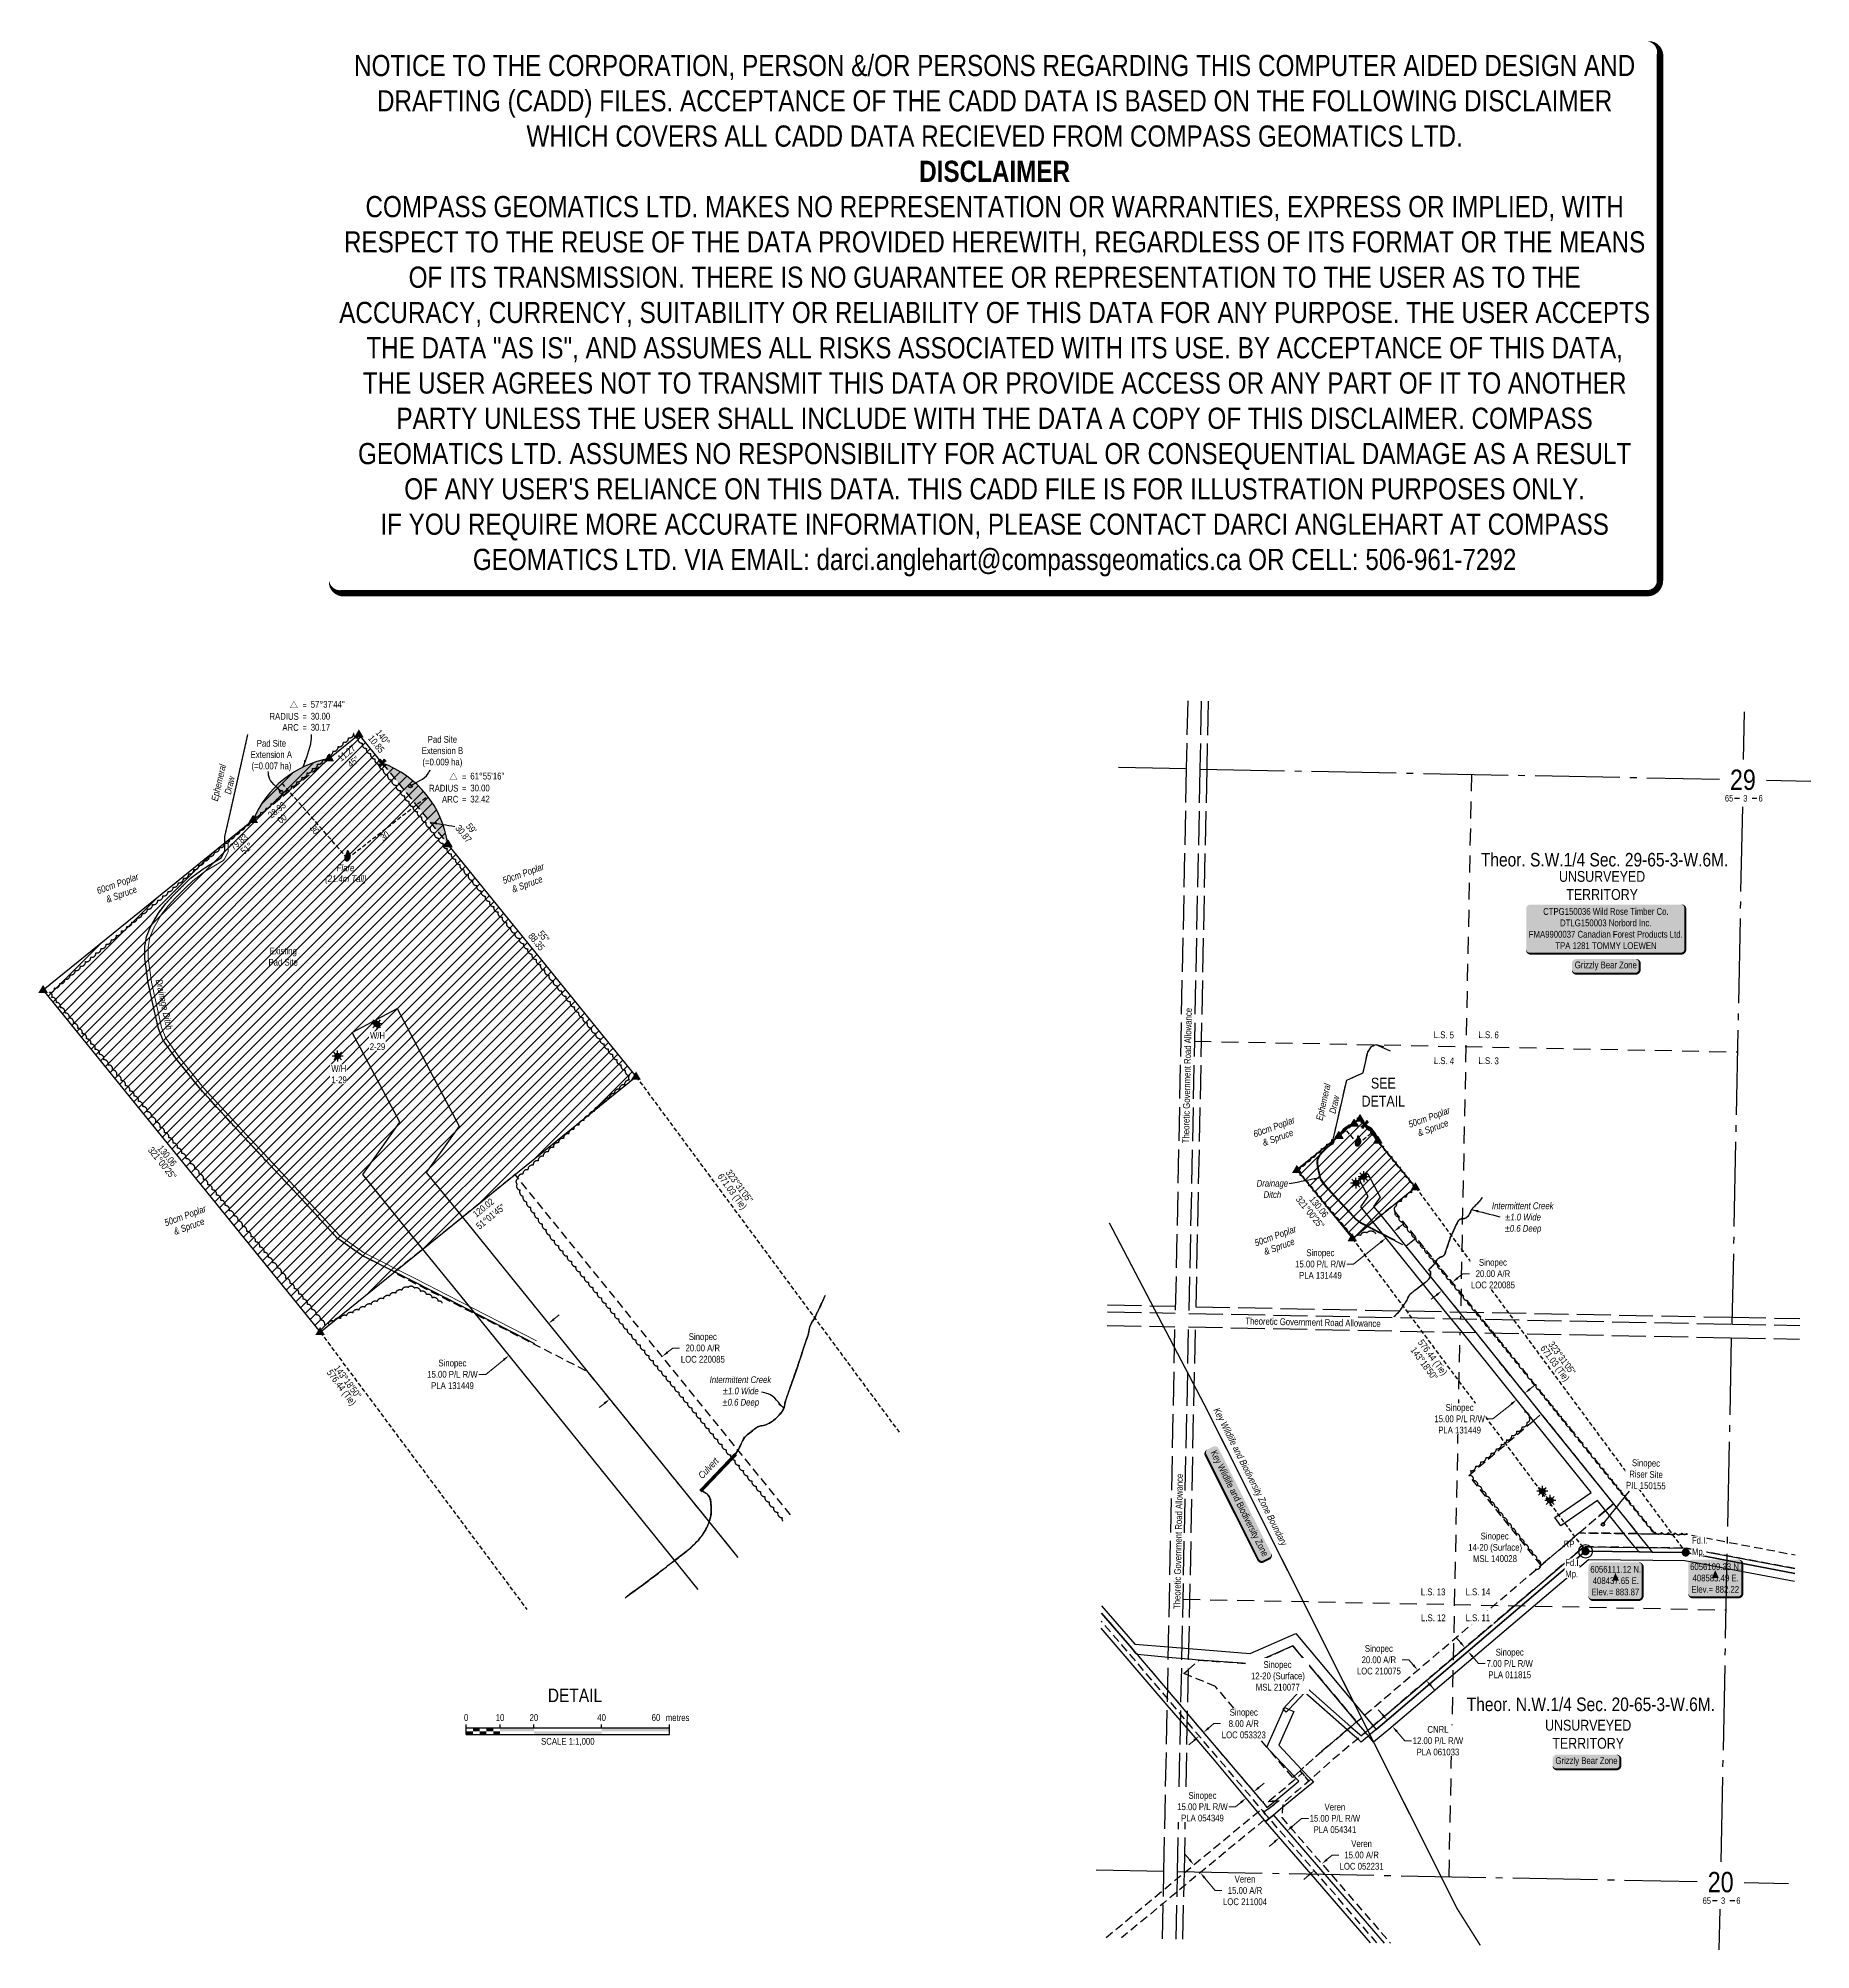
# Model space of a CAD drawing. Extents: x 406153 to 408770, y 6055523 to 6058345.
import ezdxf
from ezdxf.enums import TextEntityAlignment as Align

# ---------------------------------------------------------------- set-up
doc = ezdxf.new("R2010")
doc.units = 0
doc.header["$LTSCALE"] = 5
doc.header["$PDMODE"] = 34
doc.header["$PDSIZE"] = 0.03
for name, pattern in [('0', [1, 1, 0]), ('DASHDOT2', [12.7, 6.35, -3.175, 0, -3.175]), ('foc-ACCESSROAD', [3.75, 2.5, -1.25]), ('foc-LSD', [8, 5, -3]), ('foc-QUARTERLINE', [33, 25, -3, 2, -3]), ('foc-TIELINE', [1.875, 1.25, -0.625]), ('foc-TOPO-ephemeral', [6.25, 3.125, -0.625, 0.625, -0.625, 0.625, -0.625]), ('foc-UNSURVEYED', [12.5, 10, -2.5])]:
    doc.linetypes.add(name, pattern=pattern)
doc.layers.get('Defpoints').update_dxf_attribs({"color": 9})
for name, color, linetype in [('10', 1, 'Continuous'), ('35', 37, 'Continuous'), ('9', 3, 'Continuous'), ('AS-SYMBOL', 7, 'Continuous'), ('AS-WILDLIFE', 131, 'DASHDOT2'), ('AS-WILDLIFE-BLOCK', 131, 'Continuous'), ('C-AR', 13, 'foc-ACCESSROAD'), ('C-RW', 13, 'Continuous'), ('C-SYMBOL', 7, 'Continuous'), ('C-WS', 13, 'foc-ACCESSROAD'), ('C-WS-S', 13, 'Continuous'), ('DETAIL-T', 7, 'Continuous'), ('F-AR', 190, 'foc-ACCESSROAD'), ('F-RW', 190, 'Continuous'), ('L-BD', 7, 'Continuous'), ('L-BD1', 253, 'Continuous'), ('L-MON', 1, 'Continuous'), ('L-QSEC', 8, 'foc-QUARTERLINE'), ('L-ROAD-T', 7, 'Continuous'), ('L-SECLBL', 7, 'Continuous'), ('L-SECTION-LSD', 7, 'foc-LSD'), ('L-TIE', 7, 'foc-TIELINE'), ('L-UNS-T', 3, 'Continuous'), ('L-USEC', 7, 'foc-UNSURVEYED'), ('P-PROPOSED', 10, 'Continuous'), ('P-PROPOSED-EXISTING-H', 59, 'Continuous'), ('P-PROPOSED-H', 21, 'Continuous'), ('P-TXT', 4, 'Continuous'), ('R- CONC', 8, 'Continuous'), ('T-BUSH', 110, '0'), ('T-BUSH-T', 110, 'Continuous'), ('T-DRAW', 143, 'foc-TOPO-ephemeral'), ('T-TIE', 201, 'foc-TIELINE'), ('T-WATER', 160, 'Continuous'), ('T-WATER-T', 170, 'Continuous')]:
    doc.layers.add(name, color=color, linetype=linetype)
for name, color, linetype, lineweight in [('AS-GENERAL', 48, 'Continuous', 18), ('C-AR-T', 13, 'Continuous', 9), ('C-RW-T', 13, 'Continuous', 9), ('C-WS-T', 13, 'Continuous', 9), ('F-AR-T', 190, 'Continuous', 9), ('F-RW-T', 190, 'Continuous', 9), ('T-TEXT', 48, 'Continuous', 18), ('T-TIE-T', 201, 'Continuous', 18)]:
    doc.layers.add(name, color=color, linetype=linetype, lineweight=lineweight)
doc.layers.add('DISCLAIMER', color=7, linetype='Continuous', plot=False)
doc.styles.add('100L', font='ARIALN.TTF', dxfattribs={"height": 11})
doc.styles.add('175L', font='ARIALN.TTF', dxfattribs={"height": 20})
doc.styles.add('18', font='ARIALN.TTF', dxfattribs={"height": 18})
doc.styles.add('240', font='ARIALN.TTF', dxfattribs={"height": 30})
doc.styles.add('80', font='ARIALN.TTF', dxfattribs={"height": 10})
doc.styles.add('80CG', font='ARIALN.TTF', dxfattribs={"height": 10})
doc.styles.add('80L', font='ARIALN.TTF', dxfattribs={"height": 10})
doc.styles.add('80LS', font='ARIALNI.TTF', dxfattribs={"height": 10})
doc.styles.add('foc-LtypeFont', font='ARIALN.TTF', dxfattribs={"height": 7.35})
doc.styles.add('SIMPLEX', font='ARIALN.TTF')
doc.linetypes.add('foc-TOPO-flowdirection-NOLINE', pattern='A,0,[">",foc-LtypeFont,S=0.3,R=0,X=0,Y=-0.945],-20,[">",foc-LtypeFont,S=0.3,R=0,X=0,Y=-0.945],0', length=20)
doc.dimstyles.new('Compass 5 000', dxfattribs={"dimscale": 5, "dimtxt": 9, "dimasz": 2, "dimexe": 0.2, "dimexo": 0.0625, "dimgap": 0.5, "dimtad": 0, "dimtih": 1, "dimtoh": 1, "dimzin": 0, "dimdsep": 46, "dimtxsty": '80CG', "dimcen": 0.1, "dimse1": 1, "dimse2": 1, "dimclrd": 256, "dimclrt": 256, "dimaunit": 1, "dimadec": 4, "dimazin": 0, "dimtfac": 0.06, "dimtofl": 0, "dimtmove": 0, "dimatfit": 1, "dimfxl": 0.2, "dimtolj": 1, "dimtzin": 0, "dimlwd": -1, "dimarcsym": 0})

msp = doc.modelspace()

# ---------------------------------------------------------------- texts
at = {"layer": 'AS-WILDLIFE', "insert": (407941.721, 6056220.68), "char_height": 10, "attachment_point": 5, "rotation": 296.623397, "style": '240'}
msp.add_mtext_dynamic_manual_height_columns('{\\fArial Narrow|b0|i1|c0|p34;Key Wildlife and Biodiversity Zone Boundary}', width=226.91446, gutter_width=44.981, heights=[0], dxfattribs=at)
at = {"layer": 'C-SYMBOL', "color": 3, "style": '175L'}
msp.add_text('Theor. S.W.1/4 Sec. 29-65-3-W.6M.', height=19.99138, dxfattribs=at).set_placement((408465.723, 6057116.321), align=Align.BOTTOM_CENTER)
at = {"layer": 'C-SYMBOL', "color": 3, "linetype": 'Continuous', "style": '175L'}
msp.add_text('Theor. N.W.1/4 Sec. 20-65-3-W.6M.', height=19.99138, dxfattribs=at).set_placement((408445.487, 6055869.212), align=Align.BOTTOM_CENTER)
at = {"layer": 'C-WS-T', "insert": (408263.742, 6056138.644), "char_height": 9.99141, "attachment_point": 1, "style": '18'}
msp.add_mtext_dynamic_manual_height_columns('\\pi19.07866;Sinopec\\P\\pi0.64634;14-20 (Surface)\\P\\pi7.67646;MSL 140028', width=78.89312, gutter_width=99.914, heights=[0], dxfattribs=at)
at = {"layer": 'DETAIL-T', "color": 3, "attachment_point": 5, "style": '80CG'}
for s, insert, char_height, width in [('SEE\\PDETAIL', (408139.085, 6056789.078), 15.9931, 63.60871), ('DETAIL', (406945.739, 6055898.443), 19.9914, 223.76158)]:
    msp.add_mtext(s, dxfattribs=dict(at, insert=insert, char_height=char_height, width=width))
at = {"layer": 'L-BD', "style": '80L'}
for s, rotation, p in [("323°31'05''", 306.4824, (407188.469, 6056650.201)), ('671.03 (Tie)', 306.4824, (407177.017, 6056641.732)), ('576.44 (Tie)', 306.6859, (408210.942, 6056396.805)), ("323°31'05''", 306.4824, (408402.992, 6056396.503)), ("143°18'50''", 306.6859, (408199.519, 6056388.295)), ('671.03 (Tie)', 306.4824, (408391.54, 6056388.034)), ('576.44 (Tie)', 306.6859, (406600.183, 6056352.26)), ("143°18'50''", 306.6859, (406610.27, 6056361.441))]:
    msp.add_text(s, height=9.99569, rotation=rotation, dxfattribs=at).set_placement(p, align=Align.MIDDLE)
at = {"layer": 'L-BD1', "style": '80L'}
for s, height, rotation, p in [('140°', 9.9957, 309.0014, (406662.48, 6057312.813)), ('11.27', 9.9957, 38.9879, (406608.608, 6057289.801)), ('10.85', 9.9957, 309.0014, (406652.535, 6057303.108)), ("45''", 9.9957, 38.9879, (406618.712, 6057276.89)), ('28.93', 9.9957, 38.9879, (406505.73, 6057205.777)), ("00'", 9.9957, 38.9879, (406514.179, 6057193.693)), ('30.87', 9.9957, 309.0014, (406781.291, 6057170.516)), ("59'", 9.9957, 309.0014, (406792.772, 6057178.495)), ('79.83', 9.9957, 38.9879, (406449.676, 6057158.631)), ('51°', 9.9957, 38.9879, (406461.131, 6057149.003)), ('88.35', 9.9957, 309.0014, (406889.05, 6057011.359)), ("55''", 9.9957, 309.0014, (406899.407, 6057019.082)), ("321°00'25''", 9.99569, 308.9931, (406336.504, 6056684.185)), ('130.06', 9.9957, 308.9931, (406343.763, 6056695.129)), ("321°00'25''", 9.99569, 308.9931, (408030.949, 6056611.682)), ('130.06', 9.9957, 308.9931, (408044.016, 6056619.734))]:
    msp.add_text(s, height=height, rotation=rotation, dxfattribs=at).set_placement(p, align=Align.MIDDLE)
at = {"layer": 'L-BD1', "insert": (406807.54, 6056622.316), "char_height": 9.9957, "width": 38.83249, "attachment_point": 2, "rotation": 38.970171, "style": '80L'}
msp.add_mtext('120.02\\P51°01\'45"', dxfattribs=at)
at = {"layer": 'L-ROAD-T', "style": '80L'}
for rotation, p in [(88.81419, (407849.396, 6056813.531)), (358.868198, (408035.214, 6056449.261)), (88.834523, (407836.312, 6056125.823))]:
    msp.add_text('Theoretic Government Road Allowance', height=9.99569, rotation=rotation, dxfattribs=at).set_placement(p, align=Align.MIDDLE_CENTER)
at = {"layer": 'L-UNS-T', "color": 3, "char_height": 15.99311, "attachment_point": 5, "style": '80L'}
for insert in [(408462.025, 6057094.189), (408441.499, 6055840.879)]:
    msp.add_mtext_dynamic_manual_height_columns('UNSURVEYED TERRITORY', width=126.35929, gutter_width=47.48, heights=[0], dxfattribs=dict(at, insert=insert))
at = {"layer": 'P-TXT', "char_height": 9.99569, "attachment_point": 1, "style": '80L'}
for s, width, insert in [('\\pi12.16277;Pad Site\\P\\pi3.00232;Extension A\\P\\pi4.36599;(=0.007 ha)', 66.23789, (406463.886, 6057309.151)), ('\\pi11.89685;Pad Site\\P\\pi3.05005;Extension B\\P\\pi4.10007;(=0.009 ha)', 65.70606, (406716.506, 6057314.894)), ('\\pi3.2171;Existing\\P\\pi1.46138;Pad Site', 44.83511, (406491.868, 6057002.537))]:
    msp.add_mtext_dynamic_manual_height_columns(s, width=width, gutter_width=1249.461, heights=[0], dxfattribs=dict(at, insert=insert))
at = {"layer": 'T-BUSH-T', "attachment_point": 2, "rotation": 20, "style": '80LS'}
for s, insert, char_height, width in [('50cm Poplar \\P& Spruce', (406867.786, 6057116.706), 9.99569, 65.37878), ('60cm Poplar \\P& Spruce', (406268.838, 6057101.684), 9.99569, 65.37878), ('50cm Poplar \\P& Spruce', (408205.015, 6056756.723), 9.99812, 65.39467), ('60cm Poplar \\P& Spruce', (407975.998, 6056742.514), 9.99812, 65.39467), ('50cm Poplar \\P& Spruce', (406368.547, 6056611.384), 9.99569, 65.37878), ('50cm Poplar \\P& Spruce', (407977.977, 6056581.617), 9.99812, 65.39467)]:
    msp.add_mtext(s, dxfattribs=dict(at, insert=insert, char_height=char_height, width=width))
at = {"layer": 'T-TEXT', "insert": (406571.584, 6057125.289), "char_height": 9.99812, "width": 70.16957, "attachment_point": 1, "line_spacing_factor": 0.961801, "style": '175L'}
msp.add_mtext('\\pi22.45755;{\\fArial Narrow|b0|i1|c0|p34;Flare\\P\\pi5.34958;(21.4m Tall)}', dxfattribs=at)
at = {"layer": 'T-TEXT', "char_height": 9.99569, "attachment_point": 1, "style": '80L'}
for s, width, insert, rotation in [('\\pi0.32612;{\\fArial Narrow|b0|i1|c0|p34;Drainage Ditch}', 75.54493, (406336.304, 6056956.957), 282.117261), ('{\\fArial Narrow|b0|i1|c0|p34;Culvert}', 36.80992, (407126.635, 6056224.308), 46.371498)]:
    msp.add_mtext_dynamic_manual_height_columns(s, width=width, gutter_width=249.892, heights=[0], dxfattribs=dict(at, insert=insert, rotation=rotation))
at = {"layer": 'T-TEXT', "insert": (407951.743, 6056659.48), "char_height": 9.9904, "attachment_point": 1, "style": '80L'}
msp.add_mtext_dynamic_manual_height_columns('\\pi0.32595;{\\fArial Narrow|b0|i1|c0|p34;Drainage \\P\\pi10.50716;Ditch}', width=46.24929, gutter_width=49.978, heights=[0], dxfattribs=at)
at = {"layer": 'T-TIE-T', "char_height": 9.99569, "width": 12.94572, "attachment_point": 1, "line_spacing_factor": 0.961801, "style": '175L'}
for insert, rotation in [((406560.791, 6057185.162), 310.897887), ((406656.428, 6057166.976), 37.777762)]:
    msp.add_mtext('\\pi0.36362;{\\fArial Narrow|b0|i1|c0|p34;30}', dxfattribs=dict(at, insert=insert, rotation=rotation))
at = {"layer": 'T-WATER-T', "char_height": 9.99057, "attachment_point": 1, "rotation": 77.200146, "style": '80L'}
for insert in [(406410.863, 6057229.728), (408041.627, 6056758.332)]:
    msp.add_mtext_dynamic_manual_height_columns('\\pi-9.86086;{\\fArial Narrow|b0|i1|c0|p34;Ephemeral \\P\\pi4.39241;Draw}', width=35.55355, gutter_width=49.978, heights=[0], dxfattribs=dict(at, insert=insert))
at = {"layer": 'T-WATER-T', "char_height": 9.99057, "attachment_point": 1, "style": '80L'}
for insert in [(408299.071, 6056626.267), (407144.258, 6056369.531)]:
    msp.add_mtext_dynamic_manual_height_columns('\\pi0.32595;{\\fArial Narrow|b0|i1|c0|p34;Intermittent Creek\\P\\pi19.82666;±1.0 Wide\\P\\pi19.16561;±0.6 Deep}', width=91.67108, gutter_width=49.978, heights=[0], dxfattribs=dict(at, insert=insert))

# ---------------------------------------------------------------- blocks, each defined once
blk = doc.blocks.new('STRIA')
blk.add_hatch(color=255).paths.add_polyline_path([(-0.04, 1.52), (-1.47, -0.87), (1.39, -0.87)])
blk = doc.blocks.new('STRIAA')
blk.add_blockref('STRIA', (0, 0))
blk = doc.blocks.new('STRIB')
at = {"color": 1}
blk.add_solid([(-1.12, -0.67), (-0.04, 1.13), (1.04, -0.67)], dxfattribs=at)
blk = doc.blocks.new('STRIBB')
blk.add_blockref('STRIB', (0, 0))
blk = doc.blocks.new('STRICC')
for name in ['STRIAA', 'STRIBB']:
    blk.add_blockref(name, (0, 0))
blk = doc.blocks.new('fdspike')
blk.add_blockref('STRICC', (0, 0))
blk = doc.blocks.new('TRIA')
blk.add_hatch(color=255).paths.add_polyline_path([(-0.04, 1.52), (-1.47, -0.87), (1.39, -0.87)])
blk = doc.blocks.new('TRIAA')
blk.add_blockref('TRIA', (0, 0))
blk = doc.blocks.new('TRIB')
at = {"color": 1}
blk.add_lwpolyline([(-1.12, -0.67), (-0.04, 1.13), (1.04, -0.67)], close=True, dxfattribs=at)
blk = doc.blocks.new('TRIBB')
blk.add_blockref('TRIB', (0, 0))
blk = doc.blocks.new('TRICC')
for name in ['TRIAA', 'TRIBB']:
    blk.add_blockref(name, (0, 0))
blk = doc.blocks.new('plspike')
blk.add_blockref('TRICC', (0, 0))
blk = doc.blocks.new('fdia')
at = {"color": 255, "const_width": 1}
blk.add_lwpolyline([(-0.5, 0, 1), (0.5, 0, 1)], format="xyb", close=True, dxfattribs=at)
blk = doc.blocks.new('Fdiaa')
blk.add_blockref('fdia', (0, 0))
blk = doc.blocks.new('fdib')
at = {"color": 1, "const_width": 1.6}
blk.add_lwpolyline([(-0.4, 0, 1), (0.4, 0, 1)], format="xyb", close=True, dxfattribs=at)
at = {"color": 1}
blk.add_circle((0, 0), 0.8, dxfattribs=at)
blk = doc.blocks.new('Fdibb')
blk.add_blockref('fdib', (0, 0))
blk = doc.blocks.new('fdicc')
for name in ['Fdibb', 'Fdiaa']:
    blk.add_blockref(name, (0, 0))
blk = doc.blocks.new('FDI')
blk.add_blockref('fdicc', (0, 0))
blk = doc.blocks.new('GAS')
h = blk.add_hatch(color=255)
h.dxf.hatch_style = 1
edge = h.paths.add_edge_path()
edge.add_arc((0, 0), 0.9, 0, 360)
for p, q in [((-0.81, 0), (-1.62, 0)), ((-0.57, 0.57), (-1.14, 1.14)), ((0, 0.81), (0, 1.62)), ((0.57, 0.57), (1.14, 1.14)), ((1.62, 0), (0.81, 0)), ((-0.57, -0.57), (-1.14, -1.14)), ((0, -0.81), (0, -1.62)), ((1.14, -1.14), (0.57, -0.57))]:
    blk.add_line(p, q)
blk.add_circle((0, 0), 0.8)
blk = doc.blocks.new('L-SECLBL')
at = {"layer": '9', "color": 7}
for p, q in [((-5.1, -27.8), (-12.3, -27.8)), ((20.7, -27.8), (13.5, -27.8))]:
    blk.add_line(p, q, dxfattribs=at)
at = {"layer": '10', "color": 2, "style": 'SIMPLEX'}
blk.add_attdef('SEC', text='', height=30, dxfattribs=at).set_placement((0, 0), align=Align.MIDDLE)
at = {"layer": '10', "color": 5, "style": '80L'}
blk.add_attdef('TWP', text='', height=9.5, dxfattribs=at).set_placement((-14.4, -27.4), align=Align.MIDDLE_RIGHT)
blk.add_attdef('RGE', text='', height=9.5, dxfattribs=at).set_placement((3.6, -27.4), align=Align.MIDDLE_CENTER)
blk.add_attdef('MER', text='', height=9.5, dxfattribs=at).set_placement((23.2, -27.4), align=Align.MIDDLE_LEFT)
blk = doc.blocks.new('*U41')
h = blk.add_hatch(color=255)
edge = h.paths.add_edge_path()
edge.add_line((-111.5, -37), (111.5, -37))
edge.add_arc((111.5, -31), 6, 270, 360)
edge.add_line((117.5, -31), (117.5, 29.5))
edge.add_arc((111.5, 29.5), 6, 0, 90)
edge.add_line((111.5, 35.5), (-111.5, 35.5))
edge.add_arc((-111.5, 29.5), 6, 90, 180)
edge.add_line((-117.5, 29.5), (-117.5, -31))
edge.add_arc((-111.5, -31), 6, 180, 270)
at = {"color": 44, "flags": 128}
blk.add_lwpolyline([(-111.5, -37, 3, 3, 0), (111.5, -37, 3, 3, 0.414214), (117.5, -31, 3, 3, 0), (117.5, 29.5, 3, 0, 0.414214), (111.5, 35.5, 0, 0, 0), (-111.5, 35.5, 0, 0, 0.414214), (-117.5, 29.5, 0, 0, 0), (-117.5, -31, 0, 3, 0.414214)], format="xyseb", close=True, dxfattribs=at)
at = {"color": 44, "style": '80'}
blk.add_attdef('ENTER_TEXT_001', (-36, -5), '', height=10, dxfattribs=at)
blk = doc.blocks.new('*D42')
at = {"layer": 'C-RW-T', "transparency": 16777216}
for p, q in [((408162.5, 6056589.5), (408170.3, 6056595.8)), ((408135.3, 6056567.5), (408095.3, 6056535.2)), ((408095.3, 6056535.2), (408085.3, 6056535.2))]:
    blk.add_line(p, q, dxfattribs=at)
for points in [[(408161.5, 6056590.8), (408163.6, 6056588.2), (408154.8, 6056583.3)], [(408134.2, 6056568.8), (408136.3, 6056566.2), (408143.1, 6056573.8)]]:
    blk.add_solid(points, dxfattribs=at)
at = {"layer": 'Defpoints', "color": 0, "transparency": 16777216}
for p in [(408143.1, 6056573.8), (408178.5, 6056529.9), (408190.2, 6056539.4)]:
    blk.add_point(p, dxfattribs=at)
at = {"layer": 'C-RW-T', "transparency": 16777216, "insert": (408046.2, 6056535.2), "char_height": 10, "attachment_point": 5, "style": '80CG'}
blk.add_mtext('\\A1;Sinopec\\P15.00 P/L R/W\\PPLA 131449', dxfattribs=at)
blk = doc.blocks.new('FLARE')
h = blk.add_hatch(color=255)
h.dxf.hatch_style = 1
h.paths.add_polyline_path([(0.16, 2.41, 0.114147), (0.13, 2.43), (0.11, 2.44, 0.261551), (0.01, 2.42), (0, 2.41, 0.131268), (-0.03, 2.37), (-0.04, 2.35, 0.041497), (-0.05, 2.33), (-0.05, 2.29, 0.015174), (-0.05, 2.29), (-0.06, 2.24, 0.004376), (-0.06, 2.24), (-0.07, 2.18), (-0.08, 2.11), (-0.09, 2.05), (-0.1, 1.98), (-0.12, 1.91), (-0.14, 1.83), (-0.17, 1.76), (-0.19, 1.68), (-0.22, 1.61), (-0.26, 1.53), (-0.29, 1.46), (-0.32, 1.39), (-0.36, 1.32), (-0.39, 1.25, 0.000505), (-0.39, 1.25), (-0.43, 1.18, 0.002398), (-0.43, 1.18), (-0.46, 1.1, 0.004177), (-0.46, 1.1), (-0.5, 1.03, 0.005735), (-0.5, 1.03), (-0.53, 0.95, 0.006994), (-0.53, 0.95), (-0.56, 0.87, 0.00791), (-0.57, 0.87), (-0.6, 0.78, 0.008323), (-0.6, 0.78), (-0.63, 0.69, 0.008095), (-0.63, 0.68), (-0.66, 0.59, 0.008067), (-0.66, 0.59), (-0.68, 0.49, 0.008387), (-0.68, 0.49), (-0.7, 0.39, 0.009056), (-0.71, 0.38), (-0.72, 0.28, 0.010123), (-0.72, 0.28), (-0.74, 0.18, 0.011689), (-0.74, 0.18), (-0.75, 0.08, 0.013925), (-0.75, 0.08), (-0.75, -0.02, 0.016488), (-0.75, -0.02), (-0.75, -0.11, 0.017255), (-0.75, -0.12), (-0.74, -0.2, 0.01735), (-0.74, -0.2), (-0.73, -0.28, 0.017311), (-0.73, -0.29), (-0.71, -0.36, 0.01715), (-0.71, -0.36), (-0.69, -0.43, 0.016886), (-0.69, -0.44), (-0.66, -0.5, 0.016546), (-0.66, -0.5), (-0.63, -0.56, 0.016164), (-0.63, -0.56), (-0.6, -0.61, 0.016329), (-0.6, -0.62), (-0.57, -0.66, 0.018828), (-0.57, -0.67), (-0.54, -0.71, 0.022087), (-0.53, -0.71), (-0.5, -0.75, 0.025345), (-0.49, -0.76), (-0.46, -0.78, 0.028234), (-0.45, -0.79), (-0.42, -0.82, 0.030298), (-0.41, -0.82), (-0.37, -0.84, 0.031129), (-0.36, -0.85), (-0.32, -0.86, 0.030544), (-0.31, -0.87), (-0.27, -0.88, 0.028465), (-0.26, -0.88), (-0.22, -0.89, 0.025311), (-0.21, -0.89), (-0.16, -0.89, 0.02283), (-0.15, -0.89), (-0.11, -0.89, 0.021226), (-0.1, -0.89), (-0.05, -0.88, 0.020401), (-0.04, -0.88), (0, -0.87, 0.020299), (0.01, -0.87), (0.05, -0.85, 0.020911), (0.06, -0.85), (0.11, -0.83, 0.022277), (0.11, -0.83), (0.15, -0.81, 0.023712), (0.16, -0.8), (0.2, -0.78, 0.022408), (0.21, -0.78), (0.24, -0.75, 0.01993), (0.25, -0.74), (0.28, -0.72, 0.017146), (0.28, -0.71), (0.31, -0.68, 0.014211), (0.32, -0.68), (0.35, -0.64, 0.011221), (0.35, -0.64), (0.37, -0.61, 0.008212), (0.38, -0.61), (0.4, -0.57, 0.005172), (0.4, -0.57), (0.42, -0.54, 0.002523), (0.43, -0.54), (0.45, -0.5, 0.001671), (0.45, -0.5), (0.47, -0.47, 0.001229), (0.47, -0.47), (0.49, -0.44, 0.00075), (0.49, -0.44), (0.51, -0.41, 0.00026), (0.51, -0.41), (0.54, -0.37), (0.56, -0.34), (0.58, -0.3), (0.61, -0.27), (0.63, -0.23, 0.001311), (0.63, -0.23), (0.66, -0.19, 0.003726), (0.66, -0.19), (0.69, -0.15, 0.006065), (0.69, -0.14), (0.72, -0.1, 0.008452), (0.72, -0.1), (0.74, -0.05, 0.010991), (0.75, -0.05), (0.77, 0, 0.013767), (0.77, 0), (0.79, 0.05, 0.016839), (0.8, 0.05), (0.81, 0.1, 0.019104), (0.82, 0.11), (0.83, 0.15, 0.016987), (0.83, 0.16), (0.84, 0.21, 0.013636), (0.84, 0.21), (0.85, 0.26, 0.010244), (0.85, 0.27), (0.86, 0.31, 0.006846), (0.86, 0.32), (0.86, 0.37, 0.003419), (0.86, 0.37), (0.86, 0.41), (0.87, 0.46), (0.87, 0.5), (0.88, 0.54), (0.88, 0.59), (0.89, 0.63, 0.001278), (0.89, 0.63), (0.89, 0.67, 0.004735), (0.89, 0.67), (0.9, 0.71, 0.008354), (0.9, 0.72), (0.9, 0.76, 0.012059), (0.9, 0.76), (0.9, 0.8, 0.015712), (0.9, 0.81), (0.9, 0.85, 0.018457), (0.9, 0.85), (0.9, 0.89, 0.018102), (0.9, 0.9), (0.89, 0.94, 0.016533), (0.89, 0.95), (0.88, 0.99, 0.014576), (0.88, 0.99), (0.87, 1.03, 0.012435), (0.86, 1.04), (0.85, 1.08, 0.010283), (0.85, 1.09), (0.83, 1.13, 0.00824), (0.83, 1.13), (0.81, 1.18, 0.00638), (0.81, 1.18), (0.78, 1.23, 0.004735), (0.78, 1.23), (0.76, 1.29, 0.003388), (0.75, 1.29), (0.73, 1.34, 0.002345), (0.73, 1.34), (0.7, 1.4, 0.001492), (0.7, 1.4), (0.67, 1.46, 0.000746), (0.67, 1.46), (0.63, 1.51), (0.6, 1.57), (0.57, 1.62), (0.55, 1.68), (0.52, 1.73), (0.49, 1.78), (0.47, 1.83), (0.45, 1.87), (0.42, 1.92), (0.4, 1.97), (0.38, 2.02), (0.35, 2.08, 0.000332), (0.35, 2.08), (0.33, 2.13, 0.001849), (0.33, 2.13), (0.3, 2.19, 0.0038), (0.3, 2.19), (0.27, 2.24, 0.006473), (0.27, 2.24), (0.25, 2.29, 0.010865), (0.24, 2.3), (0.22, 2.34, 0.019524), (0.22, 2.34), (0.19, 2.38, 0.041077), (0.18, 2.39)])
at = {"color": 48, "flags": 128}
for points in [[(0.11, -0.72), (0.07, -0.74), (0.03, -0.76), (-0.02, -0.77), (-0.07, -0.78), (-0.11, -0.79), (-0.16, -0.79), (-0.2, -0.79), (-0.25, -0.78), (-0.29, -0.77), (-0.32, -0.76), (-0.36, -0.74), (-0.4, -0.71), (-0.43, -0.68), (-0.46, -0.65), (-0.49, -0.61), (-0.52, -0.56), (-0.54, -0.51), (-0.57, -0.46), (-0.59, -0.4), (-0.61, -0.33), (-0.63, -0.26), (-0.64, -0.19), (-0.65, -0.11), (-0.65, -0.02), (-0.65, 0.07), (-0.64, 0.17), (-0.63, 0.27), (-0.61, 0.36), (-0.58, 0.46), (-0.56, 0.56), (-0.53, 0.66), (-0.5, 0.75), (-0.47, 0.83), (-0.44, 0.91), (-0.41, 0.99), (-0.37, 1.06), (-0.34, 1.13), (-0.3, 1.2), (-0.27, 1.27), (-0.23, 1.34), (-0.2, 1.42), (-0.16, 1.49), (-0.13, 1.57), (-0.1, 1.65), (-0.07, 1.73), (-0.04, 1.8), (-0.02, 1.88), (0, 1.96), (0.01, 2.03), (0.02, 2.1), (0.03, 2.17), (0.04, 2.22), (0.05, 2.27), (0.05, 2.31), (0.06, 2.34), (0.08, 2.35), (0.09, 2.34), (0.11, 2.32), (0.13, 2.29), (0.16, 2.25), (0.18, 2.2), (0.21, 2.14), (0.24, 2.09), (0.26, 2.03), (0.29, 1.98), (0.31, 1.93), (0.33, 1.88), (0.36, 1.83), (0.38, 1.78), (0.41, 1.73), (0.43, 1.68), (0.46, 1.63), (0.49, 1.58), (0.52, 1.52), (0.55, 1.47), (0.58, 1.41), (0.61, 1.35), (0.64, 1.3), (0.67, 1.24), (0.69, 1.19), (0.72, 1.14), (0.74, 1.09), (0.75, 1.05), (0.77, 1), (0.78, 0.96), (0.79, 0.92), (0.8, 0.88), (0.8, 0.84), (0.8, 0.8), (0.8, 0.76), (0.8, 0.72), (0.79, 0.68), (0.79, 0.64), (0.78, 0.6), (0.78, 0.56), (0.77, 0.51), (0.77, 0.47), (0.76, 0.42), (0.76, 0.37), (0.76, 0.33), (0.75, 0.28), (0.74, 0.23), (0.73, 0.18), (0.72, 0.13), (0.7, 0.09), (0.68, 0.04), (0.66, 0), (0.63, -0.05), (0.61, -0.09), (0.58, -0.13), (0.55, -0.17), (0.53, -0.21), (0.5, -0.25), (0.48, -0.28), (0.45, -0.32), (0.43, -0.35), (0.41, -0.38), (0.39, -0.42), (0.37, -0.45), (0.34, -0.48), (0.32, -0.51), (0.3, -0.55), (0.27, -0.58), (0.24, -0.61), (0.21, -0.64), (0.18, -0.67), (0.15, -0.7)], [(0.02, -0.75), (-0.01, -0.76), (-0.03, -0.77), (-0.05, -0.78), (-0.08, -0.78), (-0.11, -0.79), (-0.13, -0.79), (-0.16, -0.79), (-0.18, -0.78), (-0.2, -0.78), (-0.23, -0.77), (-0.25, -0.76), (-0.26, -0.74), (-0.28, -0.73), (-0.3, -0.71), (-0.32, -0.69), (-0.33, -0.66), (-0.35, -0.63), (-0.36, -0.6), (-0.37, -0.57), (-0.39, -0.53), (-0.4, -0.49), (-0.4, -0.45), (-0.41, -0.41), (-0.41, -0.36), (-0.41, -0.31), (-0.4, -0.25), (-0.39, -0.2), (-0.38, -0.14), (-0.37, -0.09), (-0.36, -0.03), (-0.34, 0.02), (-0.32, 0.07), (-0.31, 0.12), (-0.29, 0.16), (-0.27, 0.21), (-0.25, 0.25), (-0.23, 0.29), (-0.21, 0.33), (-0.19, 0.37), (-0.17, 0.41), (-0.15, 0.45), (-0.14, 0.49), (-0.12, 0.53), (-0.1, 0.58), (-0.08, 0.62), (-0.07, 0.66), (-0.06, 0.71), (-0.05, 0.75), (-0.04, 0.79), (-0.03, 0.83), (-0.03, 0.87), (-0.02, 0.9), (-0.02, 0.93), (-0.01, 0.95), (-0.01, 0.96), (0, 0.97), (0.01, 0.96), (0.02, 0.95), (0.03, 0.94), (0.04, 0.91), (0.06, 0.88), (0.07, 0.86), (0.09, 0.82), (0.1, 0.79), (0.12, 0.76), (0.13, 0.74), (0.14, 0.71), (0.16, 0.68), (0.17, 0.65), (0.18, 0.63), (0.2, 0.6), (0.21, 0.57), (0.23, 0.54), (0.25, 0.51), (0.26, 0.47), (0.28, 0.44), (0.3, 0.41), (0.31, 0.38), (0.33, 0.35), (0.34, 0.32), (0.36, 0.29), (0.37, 0.27), (0.38, 0.24), (0.39, 0.22), (0.39, 0.19), (0.4, 0.17), (0.4, 0.15), (0.41, 0.13), (0.41, 0.1), (0.41, 0.08), (0.4, 0.06), (0.4, 0.04), (0.4, 0.01), (0.39, -0.01), (0.39, -0.03), (0.39, -0.06), (0.39, -0.08), (0.38, -0.11), (0.38, -0.14), (0.38, -0.16), (0.38, -0.19), (0.37, -0.22), (0.37, -0.24), (0.36, -0.27), (0.35, -0.3), (0.34, -0.32), (0.32, -0.35), (0.31, -0.37), (0.3, -0.4), (0.28, -0.42), (0.27, -0.44), (0.25, -0.46), (0.24, -0.48), (0.22, -0.5), (0.21, -0.52), (0.2, -0.54), (0.19, -0.56), (0.17, -0.58), (0.16, -0.6), (0.15, -0.61), (0.14, -0.63), (0.12, -0.65), (0.11, -0.67), (0.09, -0.69), (0.08, -0.7), (0.06, -0.72), (0.04, -0.74)]]:
    blk.add_lwpolyline(points, close=True, dxfattribs=at)
blk = doc.blocks.new('TEMP')
h = blk.add_hatch(color=255)
h.dxf.hatch_style = 1
h.paths.add_polyline_path([(0, 0.25), (-0.67, 1.15), (-0.67, 0.67), (-1.15, 0.67), (-0.25, 0), (-1.15, -0.67), (-0.67, -0.67), (-0.67, -1.15), (0, -0.25), (0.67, -1.15), (0.67, -0.67), (1.15, -0.67), (0.25, 0), (1.15, 0.67), (0.67, 0.67), (0.67, 1.15)])
h.paths.add_polyline_path([(0.57, 0.85), (0.57, 0.57), (0.85, 0.57), (0.08, 0), (0.85, -0.57), (0.57, -0.57), (0.57, -0.85), (0, -0.08), (-0.57, -0.85), (-0.57, -0.57), (-0.85, -0.57), (-0.08, 0), (-0.85, 0.57), (-0.57, 0.57), (-0.57, 0.85), (0, 0.08)], flags=16)
h = blk.add_hatch(color=1)
h.dxf.hatch_style = 1
h.paths.add_polyline_path([(0, 0.08), (-0.57, 0.85), (-0.57, 0.57), (-0.85, 0.57), (-0.08, 0), (-0.85, -0.57), (-0.57, -0.57), (-0.57, -0.85), (0, -0.08), (0.57, -0.85), (0.57, -0.57), (0.85, -0.57), (0.08, 0), (0.85, 0.57), (0.57, 0.57), (0.57, 0.85)])
at = {"color": 1}
for p, q in [((-0.08, 0), (0.08, 0)), ((0, 0.08), (0, -0.08))]:
    blk.add_line(p, q, dxfattribs=at)
at = {"color": 255, "flags": 128}
blk.add_lwpolyline([(-0.25, 0), (-1.15, 0.67), (-0.67, 0.67), (-0.67, 1.15), (0, 0.25), (0.67, 1.15), (0.67, 0.67), (1.15, 0.67), (0.25, 0), (1.15, -0.67), (0.67, -0.67), (0.67, -1.15), (0, -0.25), (-0.67, -1.15), (-0.67, -0.67), (-1.15, -0.67)], close=True, dxfattribs=at)
at = {"color": 1, "flags": 128}
blk.add_lwpolyline([(-0.08, 0), (-0.85, 0.57), (-0.57, 0.57), (-0.57, 0.85), (0, 0.08), (0.57, 0.85), (0.57, 0.57), (0.85, 0.57), (0.08, 0), (0.85, -0.57), (0.57, -0.57), (0.57, -0.85), (0, -0.08), (-0.57, -0.85), (-0.57, -0.57), (-0.85, -0.57)], close=True, dxfattribs=at)
blk = doc.blocks.new('*D48')
at = {"layer": 'Defpoints', "color": 0, "linetype": 'Continuous', "transparency": 16777216}
for p in [(407997.4, 6055685.7), (408008.7, 6055695.5), (408048.4, 6055649.6)]:
    blk.add_point(p, dxfattribs=at)
at = {"layer": 'F-AR-T', "transparency": 16777216}
for p, q in [((408055.9, 6055656.2), (408063.5, 6055662.7)), ((408063.5, 6055662.7), (408073.5, 6055662.7)), ((408029.5, 6055633.3), (408021.9, 6055626.7))]:
    blk.add_line(p, q, dxfattribs=at)
at = {"layer": 'F-AR-T', "linetype": 'Continuous', "transparency": 16777216}
for points in [[(408054.9, 6055657.4), (408057, 6055654.9), (408048.4, 6055649.6)], [(408028.4, 6055634.5), (408030.6, 6055632), (408037, 6055639.8)]]:
    blk.add_solid(points, dxfattribs=at)
at = {"layer": 'F-AR-T', "linetype": 'Continuous', "transparency": 16777216, "insert": (408107, 6055662.7), "char_height": 10, "attachment_point": 5, "style": '80CG'}
blk.add_mtext('\\A1;Veren\\P15.00 A/R\\PLOC 052231', dxfattribs=at)
blk = doc.blocks.new('*D49')
at = {"layer": 'C-AR-T', "transparency": 16777216}
for p, q in [((407881.1, 6055850.2), (407888.8, 6055856.7)), ((407888.8, 6055856.7), (407898.8, 6055856.7)), ((407859.6, 6055832), (407852, 6055825.5))]:
    blk.add_line(p, q, dxfattribs=at)
for points in [[(407858.6, 6055833.3), (407860.7, 6055830.7), (407867.3, 6055838.4)], [(407880.1, 6055851.5), (407882.2, 6055848.9), (407873.5, 6055843.7)]]:
    blk.add_solid(points, dxfattribs=at)
at = {"layer": 'Defpoints', "color": 0, "transparency": 16777216}
for p in [(407867.3, 6055838.4), (407919.4, 6055777), (407925.6, 6055782.2)]:
    blk.add_point(p, dxfattribs=at)
at = {"layer": 'C-AR-T', "transparency": 16777216, "insert": (407933.1, 6055856.7), "char_height": 10, "attachment_point": 5, "style": '80CG', "bg_fill": 3, "box_fill_scale": 1.1, "bg_fill_color": 256, "bg_fill_true_color": 13158600, "bg_fill_transparency": 0}
blk.add_mtext('\\A1;Sinopec\\P8.00 A/R\\PLOC 053323', dxfattribs=at)
blk = doc.blocks.new('*D50')
at = {"layer": 'C-AR-T', "transparency": 16777216}
for p, q in [((408176.8, 6055950.9), (408166.8, 6055950.9)), ((408183.3, 6055943.3), (408176.8, 6055950.9)), ((408209.2, 6055912.8), (408215.7, 6055905.2))]:
    blk.add_line(p, q, dxfattribs=at)
for points in [[(408184.6, 6055944.3), (408182, 6055942.2), (408189.8, 6055935.6)], [(408210.5, 6055913.9), (408207.9, 6055911.7), (408202.7, 6055920.4)]]:
    blk.add_solid(points, dxfattribs=at)
at = {"layer": 'Defpoints', "color": 0, "transparency": 16777216}
for p in [(408188.6, 6055934.7), (408189.8, 6055935.6), (408201.6, 6055919.4)]:
    blk.add_point(p, dxfattribs=at)
at = {"layer": 'C-AR-T', "transparency": 16777216, "insert": (408132.5, 6055950.9), "char_height": 10, "attachment_point": 5, "style": '80CG'}
blk.add_mtext('\\A1;Sinopec\\P20.00 A/R\\PLOC 210075', dxfattribs=at)
blk = doc.blocks.new('*D51')
at = {"layer": 'Defpoints', "color": 0, "linetype": 'Continuous', "transparency": 16777216}
for p in [(407880.6, 6055665.7), (407890.1, 6055654.2), (407868.9, 6055636.6)]:
    blk.add_point(p, dxfattribs=at)
at = {"layer": 'F-AR-T', "transparency": 16777216}
for p, q in [((407853, 6055655.9), (407846.6, 6055663.6)), ((407875.2, 6055628.9), (407890.6, 6055610.3)), ((407890.6, 6055610.3), (407900.6, 6055610.3))]:
    blk.add_line(p, q, dxfattribs=at)
at = {"layer": 'F-AR-T', "linetype": 'Continuous', "transparency": 16777216}
for points in [[(407854.2, 6055657), (407851.7, 6055654.8), (407859.3, 6055648.2)], [(407876.5, 6055630), (407873.9, 6055627.9), (407868.9, 6055636.6)]]:
    blk.add_solid(points, dxfattribs=at)
at = {"layer": 'F-AR-T', "linetype": 'Continuous', "transparency": 16777216, "insert": (407934.9, 6055610.3), "char_height": 10, "attachment_point": 5, "style": '80CG'}
blk.add_mtext('\\A1;Veren\\P15.00 A/R\\PLOC 211004', dxfattribs=at)
blk = doc.blocks.new('*D52')
at = {"layer": 'C-AR-T', "transparency": 16777216}
for p, q in [((408253.2, 6055976.4), (408246.7, 6055984)), ((408270.6, 6055955.9), (408279.5, 6055945.4)), ((408279.5, 6055945.4), (408289.5, 6055945.4))]:
    blk.add_line(p, q, dxfattribs=at)
for points in [[(408254.4, 6055977.4), (408251.9, 6055975.3), (408259.6, 6055968.7)], [(408271.8, 6055956.9), (408269.3, 6055954.8), (408264.1, 6055963.5)]]:
    blk.add_solid(points, dxfattribs=at)
at = {"layer": 'Defpoints', "color": 0, "transparency": 16777216}
for p in [(408255, 6055964.8), (408259.5, 6055959.6), (408264.1, 6055963.5)]:
    blk.add_point(p, dxfattribs=at)
at = {"layer": 'C-AR-T', "transparency": 16777216, "insert": (408325.7, 6055945.4), "char_height": 10, "attachment_point": 5, "style": '80CG'}
blk.add_mtext('\\A1;Sinopec\\P7.00 P/L R/W\\PPLA 011815', dxfattribs=at)
blk = doc.blocks.new('*D53')
at = {"layer": 'Defpoints', "color": 0, "transparency": 16777216}
for p in [(407990.8, 6055682.6), (407997.1, 6055698.3), (408002.2, 6055692.4)]:
    blk.add_point(p, dxfattribs=at)
at = {"layer": 'F-RW-T', "transparency": 16777216}
for p, q in [((408004.6, 6055704.8), (408018.5, 6055716.8)), ((408018.5, 6055716.8), (408028.5, 6055716.8)), ((407978.2, 6055681.9), (407970.6, 6055675.4))]:
    blk.add_line(p, q, dxfattribs=at)
for points in [[(407977.1, 6055683.2), (407979.2, 6055680.7), (407985.7, 6055688.5)], [(408003.5, 6055706.1), (408005.7, 6055703.6), (407997.1, 6055698.3)]]:
    blk.add_solid(points, dxfattribs=at)
at = {"layer": 'F-RW-T', "transparency": 16777216, "insert": (408067.6, 6055716.8), "char_height": 10, "attachment_point": 5, "style": '80CG'}
blk.add_mtext('\\A1;Veren\\P15.00 P/L R/W\\PPLA 054341', dxfattribs=at)
blk = doc.blocks.new('*D54')
at = {"layer": 'C-AR-T', "transparency": 16777216}
for p, q in [((407955.4, 6055762.4), (407963, 6055768.8)), ((407928.8, 6055740.3), (407921.1, 6055733.9)), ((407921.1, 6055733.9), (407911.1, 6055733.9))]:
    blk.add_line(p, q, dxfattribs=at)
for points in [[(407927.8, 6055741.6), (407929.9, 6055739), (407936.5, 6055746.7)], [(407954.3, 6055763.7), (407956.4, 6055761.1), (407947.7, 6055756)]]:
    blk.add_solid(points, dxfattribs=at)
at = {"layer": 'Defpoints', "color": 0, "transparency": 16777216}
for p in [(407935.2, 6055770.9), (407936.5, 6055746.7)]:
    blk.add_point(p, dxfattribs=at)
at = {"layer": 'C-AR-T', "transparency": 16777216, "insert": (407872.1, 6055733.9), "char_height": 10, "attachment_point": 5, "style": '80CG', "bg_fill": 3, "box_fill_scale": 1.1, "bg_fill_color": 256, "bg_fill_true_color": 13158600, "bg_fill_transparency": 0}
blk.add_mtext('\\A1;Sinopec\\P15.00 P/L R/W\\PPLA 054349', dxfattribs=at)
at = {"layer": 'Defpoints', "color": 0, "transparency": 16777216}
blk.add_point((407924.1, 6055761.7), dxfattribs=at)
blk = doc.blocks.new('*D55')
at = {"layer": 'Defpoints', "color": 0, "transparency": 16777216}
for p in [(408143.7, 6055861), (408151.4, 6055851.9), (408152.4, 6055852.7)]:
    blk.add_point(p, dxfattribs=at)
at = {"layer": 'F-RW-T', "transparency": 16777216}
for p, q in [((408138.2, 6055869.5), (408131.7, 6055877.1)), ((408158.9, 6055845.1), (408170.6, 6055831.4)), ((408170.6, 6055831.4), (408180.6, 6055831.4))]:
    blk.add_line(p, q, dxfattribs=at)
for points in [[(408139.5, 6055870.6), (408136.9, 6055868.4), (408144.7, 6055861.9)], [(408160.2, 6055846.2), (408157.7, 6055844), (408152.4, 6055852.7)]]:
    blk.add_solid(points, dxfattribs=at)
at = {"layer": 'F-RW-T', "transparency": 16777216, "insert": (408219.7, 6055831.4), "char_height": 10, "attachment_point": 5, "style": '80CG', "bg_fill": 3, "box_fill_scale": 1.1, "bg_fill_color": 256, "bg_fill_true_color": 13158600, "bg_fill_transparency": 0}
blk.add_mtext('\\A1;CNRL\\P12.00 P/L R/W\\PPLA 061033', dxfattribs=at)
blk = doc.blocks.new('*U56')
h = blk.add_hatch(color=254)
edge = h.paths.add_edge_path()
edge.add_line((-34, -28.5), (34, -28.5))
edge.add_arc((34, -22.5), 6, 270, 360)
edge.add_line((40, -22.5), (40, 21))
edge.add_arc((34, 21), 6, 0, 90)
edge.add_line((34, 27), (-34, 27))
edge.add_arc((-34, 21), 6, 90, 180)
edge.add_line((-40, 21), (-40, -22.5))
edge.add_arc((-34, -22.5), 6, 180, 270)
at = {"color": 1, "flags": 128}
blk.add_lwpolyline([(-34, -28.5, 3, 3, 0), (34, -28.5, 3, 3, 0.414214), (40, -22.5, 3, 3, 0), (40, 21, 3, 0, 0.414214), (34, 27, 0, 0, 0), (-34, 27, 0, 0, 0.414214), (-40, 21, 0, 0, 0), (-40, -22.5, 0, 3, 0.414214)], format="xyseb", close=True, dxfattribs=at)
blk.add_lwpolyline([(-0.2, 11.6, 0, 10, 0), (0, 0, 5, 5, 0)], format="xyseb", dxfattribs=at)
at = {"color": 1, "style": '80'}
blk.add_attdef('ENTER_TEXT_001', (-36, -5), '', height=10, dxfattribs=at)
blk = doc.blocks.new('*D57')
at = {"layer": 'C-RW-T', "transparency": 16777216}
for p, q in [((408355.5, 6056350.6), (408363.3, 6056356.9)), ((408300.8, 6056306.7), (408290.8, 6056306.7)), ((408328.1, 6056328.6), (408300.8, 6056306.7))]:
    blk.add_line(p, q, dxfattribs=at)
for points in [[(408327, 6056329.9), (408329.1, 6056327.3), (408335.9, 6056334.9)], [(408354.5, 6056351.9), (408356.5, 6056349.3), (408347.7, 6056344.4)]]:
    blk.add_solid(points, dxfattribs=at)
at = {"layer": 'Defpoints', "color": 0, "transparency": 16777216}
for p in [(408335.9, 6056334.9), (408354, 6056336.5), (408342.2, 6056327)]:
    blk.add_point(p, dxfattribs=at)
at = {"layer": 'C-RW-T', "transparency": 16777216, "insert": (408251.7, 6056306.7), "char_height": 10, "attachment_point": 5, "style": '80CG', "bg_fill": 3, "box_fill_scale": 1.1, "bg_fill_color": 256, "bg_fill_true_color": 13158600, "bg_fill_transparency": 0}
blk.add_mtext('\\A1;Sinopec\\P15.00 P/L R/W\\PPLA 131449', dxfattribs=at)
blk = doc.blocks.new('*U58')
h = blk.add_hatch(color=255)
edge = h.paths.add_edge_path()
edge.add_line((-86.5, -11.5), (86.5, -11.5))
edge.add_arc((86.5, -5.5), 6, 270, 360)
edge.add_line((92.5, -5.5), (92.5, 4))
edge.add_arc((86.5, 4), 6, 0, 90)
edge.add_line((86.5, 10), (-86.5, 10))
edge.add_arc((-86.5, 4), 6, 90, 180)
edge.add_line((-92.5, 4), (-92.5, -5.5))
edge.add_arc((-86.5, -5.5), 6, 180, 270)
at = {"color": 131, "flags": 128}
blk.add_lwpolyline([(-86.5, -11.5, 3, 3, 0), (86.5, -11.5, 3, 3, 0.414214), (92.5, -5.5, 3, 3, 0), (92.5, 4, 3, 0, 0.414214), (86.5, 10, 0, 0, 0), (-86.5, 10, 0, 0, 0.414214), (-92.5, 4, 0, 0, 0), (-92.5, -5.5, 0, 3, 0.414214)], format="xyseb", close=True, dxfattribs=at)
at = {"color": 131, "style": '80'}
blk.add_attdef('ENTER_TEXT_001', (-36, -5), '', height=10, dxfattribs=at)
blk = doc.blocks.new('*U60')
h = blk.add_hatch(color=255)
edge = h.paths.add_edge_path()
edge.add_line((-44, -11.5), (44, -11.5))
edge.add_arc((44, -5.5), 6, 270, 360)
edge.add_line((50, -5.5), (50, 4))
edge.add_arc((44, 4), 6, 0, 90)
edge.add_line((44, 10), (-44, 10))
edge.add_arc((-44, 4), 6, 90, 180)
edge.add_line((-50, 4), (-50, -5.5))
edge.add_arc((-44, -5.5), 6, 180, 270)
at = {"color": 131, "flags": 128}
blk.add_lwpolyline([(-44, -11.5, 3, 3, 0), (44, -11.5, 3, 3, 0.414214), (50, -5.5, 3, 3, 0), (50, 4, 3, 0, 0.414214), (44, 10, 0, 0, 0), (-44, 10, 0, 0, 0.414214), (-50, 4, 0, 0, 0), (-50, -5.5, 0, 3, 0.414214)], format="xyseb", close=True, dxfattribs=at)
at = {"color": 131, "style": '80'}
blk.add_attdef('ENTER_TEXT_001', (-36, -5), '', height=10, dxfattribs=at)
blk = doc.blocks.new('*U59')
h = blk.add_hatch(color=255)
edge = h.paths.add_edge_path()
edge.add_line((-44, -11.5), (44, -11.5))
edge.add_arc((44, -5.5), 6, 270, 360)
edge.add_line((50, -5.5), (50, 4))
edge.add_arc((44, 4), 6, 0, 90)
edge.add_line((44, 10), (-44, 10))
edge.add_arc((-44, 4), 6, 90, 180)
edge.add_line((-50, 4), (-50, -5.5))
edge.add_arc((-44, -5.5), 6, 180, 270)
at = {"color": 131, "flags": 128}
blk.add_lwpolyline([(-44, -11.5, 3, 3, 0), (44, -11.5, 3, 3, 0.414214), (50, -5.5, 3, 3, 0), (50, 4, 3, 0, 0.414214), (44, 10, 0, 0, 0), (-44, 10, 0, 0, 0.414214), (-50, 4, 0, 0, 0), (-50, -5.5, 0, 3, 0.414214)], format="xyseb", close=True, dxfattribs=at)
at = {"color": 131, "style": '80'}
blk.add_attdef('ENTER_TEXT_001', (-36, -5), '', height=10, dxfattribs=at)
blk = doc.blocks.new('*D61')
at = {"layer": 'C-AR-T', "transparency": 16777216}
for p, q in [((407082.4, 6056405), (407090.2, 6056411.3)), ((407090.2, 6056411.3), (407100.2, 6056411.3)), ((406989.2, 6056329.6), (406981.5, 6056323.3))]:
    blk.add_line(p, q, dxfattribs=at)
for points in [[(407081.4, 6056406.3), (407083.5, 6056403.7), (407074.6, 6056398.7)], [(406988.2, 6056330.9), (406990.3, 6056328.3), (406997, 6056335.9)]]:
    blk.add_solid(points, dxfattribs=at)
at = {"layer": 'Defpoints', "color": 0, "transparency": 16777216}
for p in [(407074.6, 6056398.7), (407092.7, 6056376.4), (407015.1, 6056313.6)]:
    blk.add_point(p, dxfattribs=at)
at = {"layer": 'C-AR-T', "transparency": 16777216, "insert": (407134.5, 6056411.3), "char_height": 10, "attachment_point": 5, "style": '80CG'}
blk.add_mtext('\\A1;Sinopec\\P20.00 A/R\\PLOC 220085', dxfattribs=at)
blk = doc.blocks.new('*D62')
at = {"layer": 'C-RW-T', "transparency": 16777216}
for p, q in [((406914.7, 6056453.8), (406922.4, 6056460.1)), ((406840.6, 6056393.9), (406814, 6056372.4)), ((406814, 6056372.4), (406804, 6056372.4))]:
    blk.add_line(p, q, dxfattribs=at)
for points in [[(406913.6, 6056455.1), (406915.7, 6056452.5), (406906.9, 6056447.5)], [(406839.5, 6056395.2), (406841.6, 6056392.6), (406848.4, 6056400.2)]]:
    blk.add_solid(points, dxfattribs=at)
at = {"layer": 'Defpoints', "color": 0, "transparency": 16777216}
for p in [(406848.4, 6056400.2), (407053.9, 6056265.6), (406995.3, 6056218.3)]:
    blk.add_point(p, dxfattribs=at)
at = {"layer": 'C-RW-T', "transparency": 16777216, "insert": (406764.9, 6056372.4), "char_height": 10, "attachment_point": 5, "style": '80CG'}
blk.add_mtext('\\A1;Sinopec\\P15.00 P/L R/W\\PPLA 131449', dxfattribs=at)
blk = doc.blocks.new('curve')
at = {"const_width": 0.1}
blk.add_lwpolyline([(-4.99, 5.39), (-6.08, 3.49), (-3.89, 3.49)], close=True, dxfattribs=at)
at = {"style": '80'}
for s, p in [('RADIUS', (-3.54, -0.05)), ('ARC', (-3.54, -3.31))]:
    blk.add_text(s, height=2, dxfattribs=at).set_placement(p, align=Align.RIGHT)
for p in [(-2.44, 3.36), (-2.44, -0.04), (-2.44, -3.3)]:
    blk.add_text('=', height=1.8, dxfattribs=at).set_placement(p)
for tag, p in [('CURVE_RADIUS', (0, 0)), ('DELTA', (0, 3.52)), ('ARC_LENGTH', (0, -3.26))]:
    blk.add_attdef(tag, p, '', height=2, dxfattribs=at)
blk = doc.blocks.new('*U39')
at = {"color": 0}
for p, q in [((-150, 0), (-150, 15)), ((-150, 10), (150.2, 10)), ((-150, 0), (150.2, 0)), ((-100, 10), (-100, 15)), ((-50, 10), (-50, 15)), ((50, 10), (50, 15)), ((150.2, 0), (150.2, 15))]:
    blk.add_line(p, q, dxfattribs=at)
for points in [[(-150, 5), (-140, 5), (-150, 0), (-140, 0)], [(-140, 10), (-130, 10), (-140, 5), (-130, 5)], [(-130, 5), (-120, 5), (-130, 0), (-120, 0)], [(-120, 10), (-110, 10), (-120, 5), (-110, 5)], [(-110, 5), (-100, 5), (-110, 0), (-100, 0)], [(-100, 10), (-50, 10), (-100, 5), (-50, 5)], [(-50, 5), (50, 5), (-50, 0), (50, 0)], [(50, 10), (150.2, 10), (50, 5), (150.2, 5)]]:
    blk.add_solid(points, dxfattribs=at)
at = {"color": 0, "style": '80'}
blk.add_text('metres', height=10, dxfattribs=at).set_placement((162.2, 20), align=Align.CENTER)
at = {"color": 0, "char_height": 10, "style": '80'}
for s, insert, attachment_point in [('0', (-150, 30.2), 2), ('10', (-100, 30.2), 2), ('20', (-50, 30.2), 2), ('40', (50, 30.2), 2), ('60', (136.7, 30.2), 3), ('SCALE 1:1,000', (0.1, -5), 2)]:
    blk.add_mtext(s, dxfattribs=dict(at, insert=insert, attachment_point=attachment_point))
blk = doc.blocks.new('*D63')
at = {"layer": 'C-AR-T', "transparency": 16777216}
for p, q in [((408248.8, 6056514.7), (408256.5, 6056521)), ((408256.5, 6056521), (408266.5, 6056521)), ((408217.7, 6056489.5), (408209.9, 6056483.2))]:
    blk.add_line(p, q, dxfattribs=at)
for points in [[(408247.7, 6056516), (408249.8, 6056513.4), (408241, 6056508.4)], [(408216.6, 6056490.8), (408218.7, 6056488.2), (408225.5, 6056495.8)]]:
    blk.add_solid(points, dxfattribs=at)
at = {"layer": 'Defpoints', "color": 0, "transparency": 16777216}
for p in [(408215.3, 6056508.4), (408230.8, 6056521), (408241, 6056508.4)]:
    blk.add_point(p, dxfattribs=at)
at = {"layer": 'C-AR-T', "transparency": 16777216, "insert": (408300.9, 6056521), "char_height": 10, "attachment_point": 5, "style": '80CG', "bg_fill": 3, "box_fill_scale": 1.1, "bg_fill_color": 256, "bg_fill_true_color": 13158600, "bg_fill_transparency": 0}
blk.add_mtext('\\A1;Sinopec\\P20.00 A/R\\PLOC 220085', dxfattribs=at)
blk = doc.blocks.new('RP')
at = {"layer": '35', "color": 3}
blk.add_circle((0, 0), 10, dxfattribs=at)
at = {"layer": '35', "color": 3, "style": '80'}
blk.add_attdef('RP_001', (-32.4, 5.8), '', height=10, dxfattribs=at)
blk = doc.blocks.new('Disclaimer_Legal')
at = {"layer": 'DISCLAIMER', "color": 254, "flags": 128}
blk.add_lwpolyline([(-3613, -1105, 37.5, 37.5, 0), (4096, -1105, 37.5, 37.5, 0.414214), (4171, -1030, 37.5, 37.5, 0), (4171, 2079, 37.5, 0, 0.414214), (4096, 2154, 0, 0, 0), (-3613, 2154, 0, 0, 0.414214), (-3688, 2079, 0, 0, 0), (-3688, -1030, 0, 37.5, 0.414214)], format="xyseb", close=True, dxfattribs=at)
at = {"layer": 'DISCLAIMER', "color": 254, "insert": (242, 534), "char_height": 125, "width": 7717.57, "attachment_point": 5, "style": '80'}
blk.add_mtext('NOTICE TO THE CORPORATION, PERSON &/OR PERSONS REGARDING THIS COMPUTER AIDED DESIGN AND DRAFTING (CADD) FILES. ACCEPTANCE OF THE CADD DATA IS BASED ON THE FOLLOWING DISCLAIMER WHICH COVERS ALL CADD DATA RECIEVED FROM COMPASS GEOMATICS LTD.\\P{\\fArial Narrow|b1|i0|c0|p34;DISCLAIMER}\\PCOMPASS GEOMATICS LTD. MAKES NO REPRESENTATION OR WARRANTIES, EXPRESS OR IMPLIED, WITH RESPECT TO THE REUSE OF THE DATA PROVIDED HEREWITH, REGARDLESS OF ITS FORMAT OR THE MEANS OF ITS TRANSMISSION. THERE IS NO GUARANTEE OR REPRESENTATION TO THE USER AS TO THE ACCURACY, CURRENCY, SUITABILITY OR RELIABILITY OF THIS DATA FOR ANY PURPOSE. THE USER ACCEPTS THE DATA "AS IS", AND ASSUMES ALL RISKS ASSOCIATED WITH ITS USE. BY ACCEPTANCE OF THIS DATA, THE USER AGREES NOT TO TRANSMIT THIS DATA OR PROVIDE ACCESS OR ANY PART OF IT TO ANOTHER PARTY UNLESS THE USER SHALL INCLUDE WITH THE DATA A COPY OF THIS DISCLAIMER. COMPASS GEOMATICS LTD. ASSUMES NO RESPONSIBILITY FOR ACTUAL OR CONSEQUENTIAL DAMAGE AS A RESULT OF ANY USER\'S RELIANCE ON THIS DATA. THIS CADD FILE IS FOR ILLUSTRATION PURPOSES ONLY.\\PIF YOU REQUIRE MORE ACCURATE INFORMATION, PLEASE CONTACT DARCI ANGLEHART AT COMPASS GEOMATICS LTD. VIA EMAIL: darci.anglehart@compassgeomatics.ca OR CELL: 506-961-7292', dxfattribs=at)

# ---------------------------------------------------------------- dimensions: what is measured, and where the dimension line sits
at = {"layer": 'C-AR-T'}
dim = msp.add_linear_dim(base=(407074.637, 6056398.693), p1=(407015.053, 6056313.585), p2=(407092.677, 6056376.398), angle=38.979512, text='Sinopec\\P20.00 A/R\\PLOC 220085', dimstyle='Compass 5 000', dxfattribs=at)
dim.commit()
dim.dimension.update_dxf_attribs({"geometry": '*D61', "text_midpoint": (407134.519, 6056411.274), "dimtype": 161})
at = {"layer": 'C-RW-T'}
for base, p1, p2, picture, middle in [((408143.062, 6056573.8), (408190.246, 6056539.351), (408178.542, 6056529.893), '*D42', (408046.167, 6056535.168)), ((406848.366, 6056400.204), (407053.863, 6056265.61), (406995.34, 6056218.319), '*D62', (406764.911, 6056372.432))]:
    dim = msp.add_linear_dim(base=base, p1=p1, p2=p2, angle=218.940345, text='Sinopec\\P15.00 P/L R/W\\PPLA 131449', dimstyle='Compass 5 000', dxfattribs=at)
    dim.commit()
    dim.dimension.update_dxf_attribs({"geometry": picture, "text_midpoint": middle, "dimtype": 161})
at = {"layer": 'F-AR-T', "linetype": 'Continuous'}
for base, p1, p2, angle, text, picture, middle in [((408048.384, 6055649.639), (407997.363, 6055685.718), (408008.71, 6055695.529), 40.845311, 'Veren\\P15.00 A/R\\PLOC 052231', '*D48', (408107.027, 6055662.719)), ((407868.863, 6055636.624), (407880.581, 6055665.742), (407890.127, 6055654.178), 309.540894, 'Veren\\P15.00 A/R\\PLOC 211004', '*D51', (407934.921, 6055610.257))]:
    dim = msp.add_linear_dim(base=base, p1=p1, p2=p2, angle=angle, text=text, dimstyle='Compass 5 000', dxfattribs=at)
    dim.commit()
    dim.dimension.update_dxf_attribs({"geometry": picture, "text_midpoint": middle, "dimtype": 161})

# ---------------------------------------------------------------- hatches: boundary and pattern name
at = {"layer": 'P-PROPOSED-EXISTING-H'}
h = msp.add_hatch(dxfattribs=at)
h.set_pattern_fill('ANSI31', color=256, scale=3.498492, style=0)
h.set_pattern_definition([(45, (-3004.45, 7510.352), (-7.85433892, 7.85433892), [])])
edge = h.paths.add_edge_path()
edge.add_arc((406609.686, 6057134.196), 149.912, 8.055628, 69.947139)
edge.add_line((406661.089, 6057275.02), (406626.946, 6057317.181))
edge.add_line((406626.946, 6057317.181), (406583.166, 6057281.744))
edge.add_arc((406609.686, 6057134.196), 149.912, 100.189521, 157.786279)
edge.add_line((406470.9, 6057190.872), (406160.781, 6056939.851))
edge.add_line((406160.781, 6056939.851), (406569.706, 6056434.746))
edge.add_line((406569.706, 6056434.746), (407036.061, 6056811.991))
edge.add_line((407036.061, 6056811.991), (406758.119, 6057155.204))
h = msp.add_hatch(dxfattribs=at)
h.set_pattern_fill('ANSI31', color=256, scale=3.496022, style=0)
h.set_pattern_definition([(45, (175.829, 2609.259), (-7.848793157, 7.848793157), [])])
edge = h.paths.add_edge_path()
edge.add_arc((408101.411, 6056713.068), 29.982, 8.055628, 69.947139)
edge.add_line((408111.692, 6056741.233), (408104.863, 6056749.665))
edge.add_line((408104.863, 6056749.665), (408096.107, 6056742.578))
edge.add_arc((408101.411, 6056713.068), 29.982, 100.189521, 157.786279)
edge.add_line((408073.654, 6056724.403), (408011.63, 6056674.199))
edge.add_line((408011.63, 6056674.199), (408093.415, 6056573.178))
edge.add_line((408093.415, 6056573.178), (408186.686, 6056648.627))
edge.add_line((408186.686, 6056648.627), (408131.098, 6056717.27))
at = {"layer": 'P-PROPOSED-H'}
h = msp.add_hatch(color=256, dxfattribs=at)
h.dxf.hatch_style = 1
edge = h.paths.add_edge_path()
edge.add_line((406583.203, 6057281.774), (406470.863, 6057190.842))
edge.add_arc((406609.686, 6057134.196), 149.935, 100.173434, 157.802366, ccw=False)
h = msp.add_hatch(color=256, dxfattribs=at)
h.dxf.hatch_style = 1
edge = h.paths.add_edge_path()
edge.add_line((406758.147, 6057155.169), (406661.061, 6057275.055))
edge.add_arc((406609.686, 6057134.196), 149.935, 8.040879, 69.961889, ccw=False)
h = msp.add_hatch(color=256, dxfattribs=at)
h.dxf.hatch_style = 1
edge = h.paths.add_edge_path()
edge.add_line((408096.114, 6056742.584), (408073.646, 6056724.397))
edge.add_arc((408101.411, 6056713.068), 29.987, 100.173434, 157.802366, ccw=False)
h = msp.add_hatch(color=256, dxfattribs=at)
h.dxf.hatch_style = 1
edge = h.paths.add_edge_path()
edge.add_line((408131.103, 6056717.263), (408111.686, 6056741.24))
edge.add_arc((408101.411, 6056713.068), 29.987, 8.040879, 69.961889, ccw=False)

# ---------------------------------------------------------------- linework, layer by layer
at = {"layer": 'AS-GENERAL', "flags": 128}
for points in [[(406888.852, 6056421.67), (406758.682, 6056488.702, 0.00047692), (406758.674, 6056488.707), (406710.777, 6056513.256, 0.00118135), (406710.756, 6056513.267), (406633.347, 6056552.482), (406598.217, 6056577.342), (406550.99, 6056629.17, 0.0027004), (406550.953, 6056629.21), (406460.514, 6056726.332), (406397.573, 6056795.61), (406361.683, 6056840.569), (406341.895, 6056868.822), (406335.519, 6056884.753), (406329.35, 6056911.825), (406320.733, 6056951.536), (406315.751, 6056986.882), (406315.772, 6057003.294), (406318.006, 6057017.25), (406323.638, 6057030.76), (406334.971, 6057050.8), (406345.391, 6057064.396), (406356.505, 6057076.675), (406370.733, 6057090.598), (406381.562, 6057101.129), (406399.49, 6057114.73), (406425.964, 6057130.606, 0.13405339), (406427.785, 6057132.507), (406433.423, 6057142.887, 0.12503866), (406434.029, 6057145.273), (406434.029, 6057161.028)], [(408157.244, 6056570.563), (408131.21, 6056583.969, 0.00047692), (408131.209, 6056583.97), (408121.629, 6056588.88, 0.00118135), (408121.625, 6056588.882), (408106.143, 6056596.725), (408099.117, 6056601.697), (408089.672, 6056612.063, 0.0027004), (408089.664, 6056612.071), (408071.577, 6056631.495), (408058.988, 6056645.351), (408051.81, 6056654.343), (408047.853, 6056659.993), (408046.578, 6056663.179), (408045.344, 6056668.594), (408043.62, 6056676.536), (408042.624, 6056683.605), (408042.628, 6056686.888), (408043.075, 6056689.679), (408044.201, 6056692.381), (408046.468, 6056696.389), (408048.552, 6056699.108), (408050.775, 6056701.564), (408053.62, 6056704.348), (408055.786, 6056706.455), (408059.372, 6056709.175), (408064.666, 6056712.35, 0.13405339), (408065.031, 6056712.73), (408066.158, 6056714.806, 0.12503866), (408066.28, 6056715.283), (408066.28, 6056718.434)]]:
    msp.add_lwpolyline(points, format="xyb", dxfattribs=at)
for points, const_width in [([(408206.219, 6056526.748), (408216.679, 6056537.721)], 1.998), ([(407130.877, 6056199.749), (407183.178, 6056254.617)], 4.998)]:
    msp.add_lwpolyline(points, dxfattribs=dict(at, const_width=const_width))
at = {"layer": 'C-AR', "flags": 128}
for points in [[(407263.858, 6056164.959), (406857.319, 6056667.403), (406678.577, 6056522.815), (406963.672, 6056377.037), (407186.149, 6056102.08)], [(408326.832, 6056370.163), (408310.425, 6056390.593)], [(408746.561, 6056085.677), (408647.029, 6056104.425), (408585.924, 6056115.934), (408530.306, 6056116.592), (408511.44, 6056116.815), (408510.861, 6056116.822), (408434.939, 6056117.72), (408124.011, 6055853.497), (408117.622, 6055848.068), (408112.583, 6055843.786), (408111.384, 6055842.767), (408106.638, 6055838.734), (408101.248, 6055834.164), (408100.825, 6055833.877), (408091.656, 6055826.214), (408061.192, 6055800.759), (408049.033, 6055789.798), (408032.091, 6055774.526), (408029.219, 6055771.937), (408019.484, 6055783.352), (408016.273, 6055787.176), (408018.384, 6055789.079), (408048.071, 6055815.841), (408085.939, 6055847.633), (408091.335, 6055852.188), (408099.675, 6055859.165), (408111.139, 6055868.79), (408371.866, 6056090.435), (408428.11, 6056138.226), (408490.104, 6056137.475), (408510.952, 6056137.222), (408536.919, 6056136.918), (408587.912, 6056136.289), (408647.438, 6056124.687), (408746.975, 6056105.938)], [(407722.889, 6056019.975), (407767.635, 6055968.155), (407773.417, 6055961.458), (407775.952, 6055958.522), (407777.727, 6055956.466), (407820.497, 6055906.082), (407849.959, 6055871.374), (407959.293, 6055742.578), (407960.484, 6055741.175), (407969.55, 6055741.803), (407976.138, 6055742.259), (407978.711, 6055742.437), (407985.082, 6055742.878), (407962.766, 6055725.788), (407958.869, 6055730.371), (407849.711, 6055859.163), (407820.25, 6055893.924), (407771.659, 6055951.256), (407769.879, 6055953.317), (407722.648, 6056008.01)]]:
    msp.add_lwpolyline(points, dxfattribs=at)
msp.add_lwpolyline([(408540.165, 6056136.881), (408320.603, 6056410.019), (408150.938, 6056619.709), (408115.189, 6056590.792), (408172.208, 6056561.636), (408305.041, 6056397.469), (408514.273, 6056137.182)], close=True, dxfattribs=at)
at = {"layer": 'C-RW'}
for points in [[(407127.574, 6056054.682), (406798.674, 6056461.689), (406720.875, 6056557.938), (406632.379, 6056667.715), (406687.031, 6056744.737), (406616.802, 6056877.219), (406683.065, 6056912.348), (406774.942, 6056739.026), (406726.332, 6056670.52), (406779.227, 6056604.966), (406971.13, 6056367.881)], [(408173.694, 6056559.8), (408200.568, 6056526.587), (408250.706, 6056464.622), (408275.504, 6056433.973), (408305.073, 6056397.43), (408353.483, 6056337.207), (408372.284, 6056313.818), (408478.823, 6056181.282), (408497.616, 6056157.903), (408514.32, 6056137.123), (408530.752, 6056116.587), (408536.105, 6056109.926), (408517.133, 6056110.156), (408516.67, 6056110.162), (408510.861, 6056116.823), (408494.571, 6056137.164), (408467.177, 6056171.398), (408455.269, 6056186.201), (408400.893, 6056148.528), (408392.35, 6056160.858), (408445.852, 6056197.925), (408360.681, 6056303.972), (408293.236, 6056387.948), (408255.812, 6056434.264), (408231.044, 6056464.922), (408139.209, 6056578.567), (408123.649, 6056597.816), (408105.95, 6056619.772), (408116.88, 6056635.176), (408102.834, 6056661.673), (408116.087, 6056668.698), (408134.462, 6056634.034), (408124.74, 6056620.333), (408135.319, 6056607.222), (408173.694, 6056559.8)], [(406971.13, 6056367.881), (407105.483, 6056201.8), (407186.151, 6056102.082)], [(408746.416, 6056078.578), (408646.886, 6056097.322), (408585.49, 6056109.328), (408537.056, 6056109.915), (408516.67, 6056110.162), (408437.645, 6056111.12), (408134.359, 6055853.101), (408128.498, 6055848.105), (408117.081, 6055838.427), (408115.878, 6055837.408), (408106.563, 6055829.491), (408101.248, 6055834.164), (408097.265, 6055837.67), (408085.939, 6055847.633), (408023.393, 6055902.652), (407999.729, 6055877.693), (407995.702, 6055873.446), (407991.956, 6055877.007), (407990.631, 6055878.267), (408022.957, 6055912.337), (408091.335, 6055852.188), (408103.959, 6055841.09), (408106.638, 6055838.734), (408111.384, 6055842.767), (408112.583, 6055843.786), (408117.622, 6055848.068), (408124.011, 6055853.497), (408434.939, 6056117.72), (408510.861, 6056116.822), (408511.44, 6056116.815), (408530.306, 6056116.592), (408585.924, 6056115.934), (408647.029, 6056104.425), (408746.561, 6056085.677)], [(407722.889, 6056019.975), (407767.635, 6055968.155), (407773.417, 6055961.458), (407775.952, 6055958.522), (407777.727, 6055956.466), (407820.497, 6055906.082), (407849.959, 6055871.374), (407959.293, 6055742.578), (407960.484, 6055741.175), (407966.095, 6055734.564), (407967.357, 6055733.078), (407978.711, 6055742.437), (408005.335, 6055764.384), (408014.18, 6055771.675), (408010.345, 6055775.747), (408007.245, 6055779.038), (407971.823, 6055816.649), (407967.204, 6055821.787), (407991.956, 6055877.007), (407993.511, 6055880.477), (407999.729, 6055877.693), (408007.186, 6055874.354), (407984.892, 6055824.642), (408018.384, 6055789.08), (408032.091, 6055774.526), (408033.072, 6055773.485), (408036.068, 6055770.304), (408013.109, 6055751.467), (407990.317, 6055732.766), (407976.831, 6055721.702), (407970.623, 6055716.649), (407965.23, 6055712.185), (407963.259, 6055714.552), (407953.669, 6055726.078), (407887.577, 6055805.508), (407849.522, 6055849.833), (407820.051, 6055884.159), (407763.961, 6055949.49), (407722.438, 6055997.603)]]:
    msp.add_lwpolyline(points, dxfattribs=at)
at = {"layer": 'C-WS'}
for p, q in [((406470.9, 6057190.872), (406583.166, 6057281.744)), ((406661.089, 6057275.02), (406758.119, 6057155.204)), ((408073.654, 6056724.403), (408096.107, 6056742.578)), ((408131.098, 6056717.27), (408111.692, 6056741.233))]:
    msp.add_line(p, q, dxfattribs=at)
for points in [[(408427.808, 6056137.969), (408371.861, 6056090.454), (408265.378, 6056223.036), (408360.681, 6056303.972), (408372.263, 6056313.801), (408478.823, 6056181.282), (408467.177, 6056171.398), (408427.808, 6056137.969)], [(408492.021, 6056137.451), (408428.11, 6056138.226), (408467.171, 6056171.398), (408478.823, 6056181.282), (408497.617, 6056157.902), (408514.272, 6056137.183), (408492.021, 6056137.451)], [(408005.511, 6055971.353), (408099.675, 6055859.165), (408091.342, 6055852.175), (408085.939, 6055847.633), (408048.071, 6055815.841), (408018.384, 6055789.08), (408016.273, 6055787.176), (408007.245, 6055779.039), (408005.295, 6055777.281), (407971.823, 6055816.649), (407967.274, 6055821.948), (407891.23, 6055911.438), (407851.115, 6055928.14), (407844.596, 6055930.854), (407851.287, 6055936.605), (407867.222, 6055950.3), (407945.228, 6055944.924), (408005.511, 6055971.353)]]:
    msp.add_lwpolyline(points, close=True, dxfattribs=at)
at = {"layer": 'F-AR', "flags": 128}
for points in [[(408129.586, 6055532.787), (408042.033, 6055634.05), (407970.614, 6055716.659), (407968.61, 6055718.97), (407965.342, 6055722.737), (407962.766, 6055725.788), (407985.082, 6055742.878), (407978.711, 6055742.437), (407976.138, 6055742.259), (407969.55, 6055741.803), (408010.345, 6055775.747), (408019.484, 6055783.352), (408029.219, 6055771.937), (408012.963, 6055758.074), (408009.102, 6055754.782), (407990.805, 6055739.18), (407990.317, 6055732.766), (407989.2, 6055718.095), (408062.207, 6055633.651), (408149.762, 6055532.388)], [(407729.785, 6055540.698), (407783.151, 6055585.033), (407814.495, 6055611.073), (407835.813, 6055628.784), (407845.182, 6055636.519), (407846.885, 6055637.925), (407953.669, 6055726.078), (407958.869, 6055730.371), (407962.766, 6055725.788), (407965.342, 6055722.737), (407968.61, 6055718.97), (407963.259, 6055714.552), (407869.884, 6055637.467), (407845.367, 6055617.229), (407844.779, 6055616.74), (407814.092, 6055591.246), (407792.715, 6055573.485), (407752.703, 6055540.245)]]:
    msp.add_lwpolyline(points, dxfattribs=at)
at = {"layer": 'F-RW'}
for points in [[(407723.104, 6056030.606), (407772.026, 6055973.825), (407821.794, 6055969.833), (407851.914, 6055967.416), (407942.59, 6055960.143), (408009.776, 6055989.596), (408111.148, 6055868.81), (408124.011, 6055853.497), (408125.283, 6055851.981), (408128.502, 6055848.122), (408134.288, 6055853.047), (408437.645, 6056111.12), (408516.67, 6056110.162), (408536.105, 6056109.926), (408585.49, 6056109.328), (408646.886, 6056097.322), (408746.416, 6056078.578)], [(408746.167, 6056066.396), (408646.64, 6056085.117), (408584.06, 6056096.889), (408441.81, 6056098.631), (408146.991, 6055848.1), (408124.793, 6055829.238), (408117.081, 6055838.427), (408114.876, 6055841.054), (408112.583, 6055843.786), (408111.579, 6055844.982), (408099.675, 6055859.165), (408005.511, 6055971.353), (407945.228, 6055944.924), (407867.222, 6055950.3), (407851.594, 6055951.708), (407821.481, 6055954.42), (407775.948, 6055958.523), (407773.417, 6055961.452), (407767.635, 6055968.149), (407722.889, 6056019.97)], [(408120.164, 6055532.973), (408032.614, 6055634.237), (407965.23, 6055712.185), (407970.612, 6055716.662), (407976.831, 6055721.702), (408052.794, 6055633.837), (408140.347, 6055532.574)]]:
    msp.add_lwpolyline(points, dxfattribs=at)
at = {"layer": 'L-BD'}
msp.add_line((408172.208, 6056561.636), (408187.751, 6056574.212), dxfattribs=at)
at = {"layer": 'L-QSEC'}
for p, q in [((408671.939, 6057350.587), (408670.522, 6057280.343)), ((407848.309, 6057266.607), (407748.243, 6057268.619)), ((407868.284, 6057266.212), (408635.396, 6057251.044)), ((408704.635, 6057249.675), (408770.084, 6057248.381)), ((408669.11, 6057210.388), (408653.695, 6056446.619)), ((408637.695, 6055652.716), (408653.301, 6056426.514)), ((407715.24, 6055640.958), (407815.193, 6055638.985)), ((407835.297, 6055638.587), (408602.554, 6055623.404)), ((408671.823, 6055622.034), (408737.055, 6055620.743)), ((408635.074, 6055522.784), (408636.283, 6055582.73))]:
    msp.add_line(p, q, dxfattribs=at)
at = {"layer": 'L-SECTION-LSD'}
for p, q in [((408269.163, 6057258.286), (408252.877, 6056454.537)), ((407860.17, 6056864.329), (408661.806, 6056848.501)), ((408236.189, 6055630.654), (408252.471, 6056434.433)), ((407843.473, 6056040.469), (408645.195, 6056024.607))]:
    msp.add_line(p, q, dxfattribs=at)
at = {"layer": 'L-TIE'}
for p, q in [((407036.061, 6056811.991), (407425.914, 6056284.797)), ((408186.686, 6056648.627), (408585.49, 6056109.328)), ((408093.415, 6056573.178), (408437.645, 6056111.12)), ((406569.706, 6056434.746), (406874.704, 6056025.35))]:
    msp.add_line(p, q, dxfattribs=at)
at = {"layer": 'L-USEC'}
for p, q in [((407850.251, 6057366.815), (407848.185, 6057266.878)), ((407870.356, 6057366.418), (407868.289, 6057266.463)), ((407880.413, 6057366.219), (407878.346, 6057266.255)), ((407848.185, 6057266.878), (407831.951, 6056462.853)), ((407868.289, 6057266.472), (407852.055, 6056462.456)), ((407878.346, 6057266.269), (407862.315, 6056472.314)), ((407732.092, 6056474.886), (407832.141, 6056472.91)), ((407832.141, 6056472.91), (407832.154, 6056472.91)), ((407731.478, 6056444.725), (407831.545, 6056442.749)), ((407731.887, 6056464.829), (407831.942, 6056462.853)), ((407831.942, 6056462.853), (407831.951, 6056462.853)), ((407852.055, 6056462.456), (408653.698, 6056446.619)), ((407862.315, 6056472.314), (408653.897, 6056456.676)), ((408653.699, 6056446.619), (408753.868, 6056444.635)), ((408653.898, 6056456.676), (408754.071, 6056454.691)), ((407815.193, 6055638.985), (407831.545, 6056442.749)), ((407835.297, 6055638.576), (407851.649, 6056442.34)), ((407845.349, 6055638.371), (407861.701, 6056442.136)), ((407851.649, 6056442.352), (408653.301, 6056426.514)), ((407851.649, 6056442.352), (407851.649, 6056442.343)), ((407861.706, 6056442.153), (407861.706, 6056442.14)), ((408653.301, 6056426.514), (408753.462, 6056424.531)), ((407813.16, 6055539.048), (407815.193, 6055638.985)), ((407833.265, 6055538.65), (407835.297, 6055638.576)), ((407843.317, 6055538.452), (407845.349, 6055638.371))]:
    msp.add_line(p, q, dxfattribs=at)
at = {"layer": 'P-PROPOSED'}
for points in [[(406758.119, 6057155.204, 0.27681483), (406661.089, 6057275.02), (406626.946, 6057317.181), (406583.166, 6057281.744, 0.25674128), (406470.9, 6057190.872), (406160.781, 6056939.851), (406569.706, 6056434.746), (407036.061, 6056811.991)], [(408131.098, 6056717.27, 0.27681483), (408111.692, 6056741.233), (408104.863, 6056749.665), (408096.107, 6056742.578, 0.25674128), (408073.654, 6056724.403), (408011.63, 6056674.199), (408093.415, 6056573.178), (408186.686, 6056648.627)]]:
    msp.add_lwpolyline(points, format="xyb", close=True, dxfattribs=at)
at = {"layer": 'T-BUSH', "flags": 128}
for points in [[(406576.261, 6056444.909, 0.52056705), (406569.869, 6056452.593, 0.52056705), (406563.477, 6056460.278, 0.52056705), (406557.085, 6056467.963, 0.52056705), (406550.693, 6056475.648, 0.52056705), (406544.301, 6056483.333, 0.52056705), (406537.909, 6056491.018, 0.52056705), (406531.517, 6056498.702, 0.52056705), (406525.125, 6056506.387, 0.52056705), (406518.733, 6056514.072, 0.52056705), (406512.341, 6056521.757, 0.52056705), (406505.949, 6056529.442, 0.52056705), (406499.557, 6056537.126, 0.52056705), (406493.165, 6056544.811, 0.52056705), (406486.773, 6056552.496, 0.52056705), (406480.381, 6056560.181, 0.52056705), (406473.989, 6056567.866, 0.52056705), (406467.597, 6056575.55, 0.52056705), (406461.205, 6056583.235, 0.52056705), (406454.813, 6056590.92, 0.52056705), (406448.421, 6056598.605, 0.52056705), (406442.029, 6056606.29, 0.52056705), (406435.637, 6056613.975, 0.52056705), (406429.245, 6056621.659, 0.52056705), (406422.853, 6056629.344, 0.52056705), (406416.461, 6056637.029, 0.52056705), (406410.069, 6056644.714, 0.52056705), (406403.677, 6056652.399, 0.52056705), (406397.285, 6056660.083, 0.52056705), (406390.893, 6056667.768, 0.52056705), (406384.501, 6056675.453, 0.52056705), (406378.109, 6056683.138, 0.52056705), (406371.717, 6056690.823, 0.52056705), (406365.325, 6056698.507, 0.52056705), (406358.933, 6056706.192, 0.52056705), (406352.541, 6056713.877, 0.52056705), (406346.149, 6056721.562, 0.52056705), (406339.757, 6056729.247, 0.52056705), (406333.365, 6056736.932, 0.52056705), (406326.973, 6056744.616, 0.52056705), (406320.581, 6056752.301, 0.52056705), (406314.189, 6056759.986, 0.52056705), (406307.797, 6056767.671, 0.52056705), (406301.405, 6056775.356, 0.52056705), (406295.013, 6056783.04, 0.52056705), (406288.621, 6056790.725, 0.52056705), (406282.229, 6056798.41, 0.52056705), (406275.837, 6056806.095, 0.52056705), (406269.445, 6056813.78, 0.52056705), (406263.053, 6056821.464, 0.52056705), (406256.661, 6056829.149, 0.52056705), (406250.269, 6056836.834, 0.52056705), (406243.877, 6056844.519, 0.52056705), (406237.485, 6056852.204, 0.52056705), (406231.093, 6056859.889, 0.52056705), (406224.701, 6056867.573, 0.52056705), (406218.309, 6056875.258, 0.52056705), (406211.917, 6056882.943, 0.52056705), (406205.525, 6056890.628, 0.52056705), (406199.133, 6056898.313, 0.52056705), (406192.741, 6056905.997, 0.52056705), (406186.349, 6056913.682, 0.52056705), (406179.957, 6056921.367, 0.52056705), (406173.565, 6056929.052, 0.52056705), (406169.959, 6056936.497, 0.52056705), (406177.571, 6056942.975, 0.52056705), (406185.182, 6056949.454, 0.52056705), (406192.794, 6056955.933, 0.52056705), (406200.406, 6056962.412, 0.52056705), (406208.018, 6056968.891, 0.52056705), (406215.63, 6056975.369, 0.52056705), (406223.241, 6056981.848, 0.52056705), (406230.853, 6056988.327, 0.52056705), (406238.465, 6056994.806, 0.52056705), (406246.077, 6057001.284, 0.52056705), (406253.689, 6057007.763, 0.52056705), (406261.3, 6057014.242, 0.52056705), (406268.912, 6057020.721, 0.52056705), (406276.524, 6057027.199, 0.52056705), (406284.136, 6057033.678, 0.52056705), (406291.748, 6057040.157, 0.52056705), (406299.36, 6057046.636, 0.52056705), (406306.971, 6057053.114, 0.52056705), (406314.583, 6057059.593, 0.52056705), (406322.195, 6057066.072, 0.52056705), (406329.807, 6057072.551, 0.52056705), (406337.419, 6057079.029, 0.52056705), (406345.03, 6057085.508, 0.52056705), (406352.642, 6057091.987, 0.52056705), (406360.254, 6057098.466, 0.52056705), (406367.866, 6057104.944, 0.52056705), (406375.478, 6057111.423, 0.52056705), (406383.089, 6057117.902, 0.52056705), (406390.701, 6057124.381, 0.52056705), (406398.313, 6057130.859, 0.52056705), (406405.925, 6057137.338, 0.52056705), (406413.537, 6057143.817, 0.52056705), (406421.148, 6057150.296, 0.52056705), (406428.76, 6057156.774, 0.52056705), (406436.372, 6057163.253, 0.52056705), (406443.984, 6057169.732, 0.52056705), (406451.596, 6057176.211, 0.52056705), (406459.207, 6057182.689, 0.52056705), (406466.819, 6057189.168, 0.52056705), (406474.431, 6057195.647, 0.52056705), (406482.043, 6057202.126, 0.52056705), (406489.655, 6057208.604, 0.52056705), (406497.267, 6057215.083, 0.52056705), (406504.878, 6057221.562, 0.52056705), (406512.49, 6057228.041, 0.52056705), (406520.102, 6057234.519, 0.52056705), (406527.714, 6057240.998, 0.52056705), (406535.326, 6057247.477, 0.52056705), (406542.937, 6057253.956, 0.52056705), (406550.549, 6057260.434, 0.52056705), (406558.161, 6057266.913, 0.52056705), (406565.773, 6057273.392, 0.52056705), (406573.385, 6057279.871, 0.52056705), (406580.996, 6057286.349, 0.52056705), (406588.608, 6057292.828, 0.52056705), (406596.22, 6057299.307, 0.52056705), (406603.832, 6057305.786, 0.52056705), (406611.444, 6057312.264, 0.52056705), (406619.055, 6057318.743, 0.52056705), (406625.445, 6057312.276, 0.52056705), (406631.71, 6057304.487, 0.52056705), (406637.975, 6057296.698, 0.52056705), (406644.24, 6057288.909, 0.52056705), (406650.504, 6057281.121, 0.52056705), (406656.769, 6057273.332, 0.52056705), (406663.034, 6057265.543, 0.52056705), (406669.299, 6057257.754, 0.52056705), (406675.564, 6057249.965, 0.52056705), (406681.829, 6057242.176, 0.52056705), (406688.093, 6057234.388, 0.52056705), (406694.358, 6057226.599, 0.52056705), (406700.623, 6057218.81, 0.52056705), (406706.888, 6057211.021, 0.52056705), (406713.153, 6057203.232, 0.52056705), (406719.418, 6057195.444, 0.52056705), (406725.682, 6057187.655, 0.52056705), (406731.947, 6057179.866, 0.52056705), (406738.212, 6057172.077, 0.52056705), (406744.477, 6057164.288, 0.52056705), (406750.742, 6057156.499, 0.52056705), (406757.007, 6057148.711, 0.52056705), (406763.271, 6057140.922, 0.52056705), (406769.536, 6057133.133, 0.52056705), (406775.801, 6057125.344, 0.52056705), (406782.066, 6057117.555, 0.52056705), (406788.331, 6057109.766, 0.52056705), (406794.596, 6057101.978, 0.52056705), (406800.86, 6057094.189, 0.52056705), (406807.125, 6057086.4, 0.52056705), (406813.39, 6057078.611, 0.52056705), (406819.655, 6057070.822, 0.52056705), (406825.92, 6057063.034, 0.52056705), (406832.185, 6057055.245, 0.52056705), (406838.449, 6057047.456, 0.52056705), (406844.714, 6057039.667, 0.52056705), (406850.979, 6057031.878, 0.52056705), (406857.244, 6057024.089, 0.52056705), (406863.509, 6057016.301, 0.52056705), (406869.774, 6057008.512, 0.52056705), (406876.038, 6057000.723, 0.52056705), (406882.303, 6056992.934, 0.52056705), (406888.568, 6056985.145, 0.52056705), (406894.833, 6056977.357, 0.52056705), (406901.098, 6056969.568, 0.52056705), (406907.363, 6056961.779, 0.52056705), (406913.627, 6056953.99, 0.52056705), (406919.892, 6056946.201, 0.52056705), (406926.157, 6056938.412, 0.52056705), (406932.422, 6056930.624, 0.52056705), (406938.687, 6056922.835, 0.52056705), (406944.952, 6056915.046, 0.52056705), (406951.216, 6056907.257, 0.52056705), (406957.481, 6056899.468, 0.52056705), (406963.746, 6056891.68, 0.52056705), (406970.011, 6056883.891, 0.52056705), (406976.276, 6056876.102, 0.52056705), (406982.541, 6056868.313, 0.52056705), (406988.805, 6056860.524, 0.52056705), (406995.07, 6056852.735, 0.52056705), (407001.335, 6056844.947, 0.52056705), (407007.6, 6056837.158, 0.52056705), (407013.865, 6056829.369, 0.52056705), (407020.13, 6056821.58, 0.52056705), (407026.394, 6056813.791, 0.52056705), (407026.476, 6056806.534, 0.52056705), (407018.973, 6056799.93, 0.52056705), (407011.47, 6056793.325, 0.52056705), (407003.967, 6056786.72, 0.52056705), (406996.465, 6056780.116, 0.52056705), (406988.962, 6056773.511, 0.52056705), (406981.459, 6056766.906, 0.52056705), (406973.956, 6056760.302, 0.52056705), (406966.453, 6056753.697, 0.52056705), (406958.95, 6056747.092, 0.52056705), (406951.448, 6056740.488, 0.52056705), (406943.945, 6056733.883, 0.52056705), (406936.442, 6056727.278, 0.52056705), (406928.939, 6056720.674, 0.52056705), (406921.436, 6056714.069, 0.52056705), (406913.934, 6056707.464, 0.52056705), (406906.431, 6056700.86, 0.52056705), (406898.928, 6056694.255, 0.52056705), (406891.425, 6056687.65, 0.52056705), (406883.922, 6056681.046, 0.52056705), (406876.419, 6056674.441, 0.52056705), (406868.917, 6056667.837, 0.52056705), (406861.414, 6056661.232, 0.52056705), (406860.123, 6056653.444, 0.52056705), (406864.673, 6056644.545, 0.52056705), (406869.224, 6056635.645, 0.52056705), (406874.621, 6056627.255, 0.52056705), (406880.357, 6056619.069, 0.52056705), (406886.093, 6056610.883, 0.52056705), (406891.829, 6056602.696, 0.52056705), (406897.565, 6056594.51, 0.52056705), (406903.3, 6056586.324, 0.52056705), (406909.036, 6056578.138, 0.52056705), (406915.27, 6056570.33, 0.52056705), (406921.615, 6056562.606, 0.52056705), (406927.96, 6056554.882, 0.52056705), (406934.305, 6056547.158, 0.52056705), (406940.649, 6056539.435, 0.52056705), (406946.994, 6056531.711, 0.52056705), (406953.339, 6056523.987, 0.52056705), (406959.684, 6056516.263, 0.52056705), (406966.029, 6056508.539, 0.52056705), (406972.374, 6056500.816, 0.52056705), (406978.719, 6056493.092, 0.52056705), (406985.063, 6056485.368, 0.52056705), (406991.408, 6056477.644, 0.52056705), (406997.753, 6056469.921, 0.52056705), (407004.098, 6056462.197, 0.52056705), (407010.443, 6056454.473, 0.52056705), (407016.788, 6056446.749, 0.52056705), (407023.133, 6056439.026, 0.52056705), (407029.477, 6056431.302, 0.52056705), (407035.822, 6056423.578, 0.52056705), (407042.167, 6056415.854, 0.52056705), (407048.512, 6056408.13, 0.52056705), (407054.857, 6056400.407, 0.52056705), (407061.202, 6056392.683, 0.52056705), (407067.547, 6056384.959, 0.52056705), (407073.891, 6056377.235, 0.52056705), (407080.236, 6056369.512, 0.52056705), (407086.581, 6056361.788, 0.52056705), (407092.926, 6056354.064, 0.52056705), (407099.271, 6056346.34, 0.52056705), (407105.616, 6056338.617, 0.52056705), (407111.961, 6056330.893, 0.52056705), (407118.306, 6056323.169, 0.52056705), (407124.65, 6056315.445, 0.52056705), (407130.995, 6056307.721, 0.52056705), (407137.34, 6056299.998, 0.52056705), (407143.685, 6056292.274, 0.52056705), (407150.03, 6056284.55, 0.52056705), (407156.375, 6056276.826, 0.52056705), (407162.72, 6056269.103, 0.52056705), (407169.064, 6056261.379, 0.52056705), (407175.409, 6056253.655, 0.52056705), (407181.754, 6056245.931, 0.52056705), (407188.099, 6056238.208, 0.52056705), (407194.444, 6056230.484, 0.52056705), (407200.789, 6056222.76, 0.52056705), (407207.134, 6056215.036, 0.52056705), (407213.478, 6056207.312, 0.52056705), (407219.823, 6056199.589, 0.52056705), (407226.168, 6056191.865, 0.52056705), (407232.513, 6056184.141, 0.52056705), (407238.858, 6056176.417, 0.52056705), (407245.203, 6056168.694, 0.52056705), (407251.548, 6056160.97, 0.22839333), (407252.48, 6056155.755, 0.22839333)], [(408092.882, 6056573.676, 0.52056705), (408086.49, 6056581.361, 0.52056705), (408080.098, 6056589.046, 0.52056705), (408073.706, 6056596.731, 0.52056705), (408067.314, 6056604.416, 0.52056705), (408060.922, 6056612.1, 0.52056705), (408054.53, 6056619.785, 0.52056705), (408048.138, 6056627.47, 0.52056705), (408041.746, 6056635.155, 0.52056705), (408035.354, 6056642.84, 0.52056705), (408028.962, 6056650.525, 0.52056705), (408022.57, 6056658.209, 0.52056705), (408016.178, 6056665.894, 0.52056705), (408009.821, 6056673.576, 0.52056705), (408017.432, 6056680.055, 0.52056705), (408025.044, 6056686.533, 0.52056705), (408032.656, 6056693.012, 0.52056705), (408040.268, 6056699.491, 0.52056705), (408047.88, 6056705.97, 0.52056705), (408055.491, 6056712.448, 0.52056705), (408063.103, 6056718.927, 0.52056705), (408070.715, 6056725.406, 0.52056705), (408078.327, 6056731.885, 0.52056705), (408085.939, 6056738.363, 0.52056705), (408093.55, 6056744.842, 0.52056705), (408101.162, 6056751.321, 0.52056705), (408107.885, 6056748.381, 0.52056705), (408114.15, 6056740.592, 0.52056705), (408120.415, 6056732.804, 0.52056705), (408126.679, 6056725.015, 0.52056705), (408132.944, 6056717.226, 0.52056705), (408139.209, 6056709.437, 0.52056705), (408145.474, 6056701.648, 0.52056705), (408151.739, 6056693.86, 0.52056705), (408158.004, 6056686.071, 0.52056705), (408164.268, 6056678.282, 0.52056705), (408170.533, 6056670.493, 0.52056705), (408176.798, 6056662.704, 0.52056705), (408183.063, 6056654.915, 0.52056705), (408188.059, 6056647.236, 0.52056705), (408180.556, 6056640.631, 0.52056705), (408173.053, 6056634.026, 0.52056705), (408165.551, 6056627.422, 0.52056705), (408158.048, 6056620.817, 0.52056705), (408156.244, 6056613.226, 0.52056705), (408161.979, 6056605.04, 0.52056705), (408168.173, 6056597.202, 0.52056705), (408174.518, 6056589.478, 0.52056705), (408180.863, 6056581.754, 0.52056705), (408187.208, 6056574.03, 0.52056705), (408193.553, 6056566.307, 0.52056705), (408199.897, 6056558.583, 0.52056705), (408206.242, 6056550.859, 0.52056705), (408212.587, 6056543.135, 0.52056705), (408218.932, 6056535.412, 0.52056705), (408225.277, 6056527.688, 0.52056705), (408231.622, 6056519.964, 0.52056705), (408237.967, 6056512.24, 0.52056705), (408244.311, 6056504.517, 0.52056705), (408250.656, 6056496.793, 0.52056705), (408257.001, 6056489.069, 0.52056705), (408263.346, 6056481.345, 0.52056705), (408269.691, 6056473.621, 0.52056705), (408276.036, 6056465.898, 0.52056705), (408282.381, 6056458.174, 0.52056705), (408288.725, 6056450.45, 0.52056705), (408295.07, 6056442.726, 0.52056705), (408301.415, 6056435.003, 0.52056705), (408307.76, 6056427.279, 0.52056705), (408314.105, 6056419.555, 0.52056705), (408320.401, 6056411.792, 0.52056705), (408326.666, 6056404.003, 0.52056705), (408332.931, 6056396.215, 0.52056705), (408339.196, 6056388.426, 0.52056705), (408345.461, 6056380.637, 0.52056705), (408351.727, 6056372.849, 0.52056705), (408357.992, 6056365.06, 0.52056705), (408364.257, 6056357.271, 0.52056705), (408370.522, 6056349.483, 0.52056705), (408376.787, 6056341.694, 0.52056705), (408383.052, 6056333.905, 0.52056705), (408389.317, 6056326.117, 0.52056705), (408395.582, 6056318.328, 0.52056705), (408401.847, 6056310.539, 0.52056705), (408408.112, 6056302.751, 0.52056705), (408414.377, 6056294.962, 0.52056705), (408420.642, 6056287.173, 0.52056705), (408426.907, 6056279.385, 0.52056705), (408433.172, 6056271.596, 0.52056705), (408439.437, 6056263.808, 0.52056705), (408445.702, 6056256.019, 0.52056705), (408451.967, 6056248.23, 0.52056705), (408458.232, 6056240.442, 0.52056705), (408464.497, 6056232.653, 0.52056705), (408470.762, 6056224.864, 0.52056705), (408477.027, 6056217.076, 0.52056705), (408483.292, 6056209.287, 0.52056705), (408489.557, 6056201.498, 0.52056705), (408495.846, 6056193.729, 0.52056705), (408502.156, 6056185.976, 0.52056705), (408508.465, 6056178.224, 0.52056705), (408514.775, 6056170.471, 0.52056705), (408521.085, 6056162.719, 0.52056705), (408527.395, 6056154.966, 0.52056705), (408533.704, 6056147.214, 0.52056705), (408540.014, 6056139.461, 0.52056705), (408549.915, 6056138.985, 0.52056705), (408559.906, 6056138.693, 0.52056705), (408569.897, 6056138.401, 0.52056705), (408579.889, 6056138.109, 0.52056705), (408587.301, 6056137.892, 0.52056705)], [(408096.794, 6056573.395, -0.52056705), (408105.877, 6056577.569, -0.52056705), (408114.959, 6056581.743, -0.52056705), (408128.188, 6056579.647, -0.52056705)], [(406581.593, 6056446.732, -0.52056705), (406590.676, 6056450.906, -0.52056705), (406599.758, 6056455.08, -0.52056705), (406608.841, 6056459.254, -0.52056705), (406617.923, 6056463.428, -0.52056705), (406627.006, 6056467.602, -0.52056705), (406636.088, 6056471.776, -0.52056705), (406645.171, 6056475.95, -0.52056705), (406654.253, 6056480.124, -0.52056705), (406663.335, 6056484.298, -0.52056705), (406672.418, 6056488.472, -0.52056705), (406681.5, 6056492.647, -0.52056705), (406690.583, 6056496.821, -0.52056705), (406699.665, 6056500.995, -0.52056705), (406708.562, 6056500.074, -0.52056705), (406717.317, 6056495.251, -0.52056705), (406726.073, 6056490.428, -0.52056705), (406734.828, 6056485.605, -0.52056705), (406743.583, 6056480.782, -0.52056705), (406749.359, 6056477.6, -0.52056705)], [(408363.234, 6056084.915, 0.52056705), (408371.548, 6056090.463, 0.52056705), (408365.691, 6056098.219, 0.52056705), (408359.458, 6056106.034, 0.52056705), (408353.225, 6056113.848, 0.52056705), (408346.992, 6056121.662, 0.52056705), (408340.759, 6056129.477, 0.52056705), (408334.526, 6056137.291, 0.52056705), (408328.293, 6056145.106, 0.52056705), (408322.061, 6056152.92, 0.52056705), (408315.828, 6056160.734, 0.52056705), (408309.595, 6056168.549, 0.52056705), (408303.362, 6056176.363, 0.52056705), (408297.129, 6056184.178, 0.52056705), (408290.896, 6056191.992, 0.52056705), (408284.663, 6056199.806, 0.52056705), (408278.43, 6056207.621, 0.52056705), (408272.197, 6056215.435, 0.52056705), (408265.964, 6056223.25, 0.52056705), (408267.874, 6056230.278, 0.52056705), (408275.487, 6056236.755, 0.52056705), (408283.1, 6056243.233, 0.52056705), (408290.713, 6056249.711, 0.52056705), (408298.325, 6056256.188, 0.52056705), (408305.938, 6056262.666, 0.52056705), (408313.551, 6056269.144, 0.52056705), (408321.163, 6056275.622, 0.52056705), (408328.776, 6056282.099, 0.52056705), (408336.389, 6056288.577, 0.52056705), (408344.002, 6056295.055, 0.52056705), (408351.614, 6056301.532, 0.52056705), (408354.69, 6056308.364, 0.52056705), (408347.702, 6056316.497, 0.52056705)]]:
    msp.add_lwpolyline(points, format="xyb", dxfattribs=at)
at = {"layer": 'T-DRAW', "linetype": 'foc-TOPO-flowdirection-NOLINE', "flags": 128}
for points in [[(406886.564, 6056417.227), (406756.394, 6056484.259), (406708.497, 6056508.809), (406630.76, 6056548.19), (406594.887, 6056573.575), (406547.296, 6056625.804), (406456.835, 6056722.949), (406393.767, 6056792.367), (406357.679, 6056837.573), (406337.47, 6056866.428), (406330.733, 6056883.26), (406324.471, 6056910.74), (406315.81, 6056950.656), (406310.752, 6056986.535), (406310.774, 6057003.695), (406313.164, 6057018.626), (406319.14, 6057032.959), (406330.792, 6057053.564), (406341.548, 6057067.599), (406352.902, 6057080.141), (406367.243, 6057094.176), (406378.298, 6057104.926), (406396.686, 6057118.876), (406423.393, 6057134.892), (406429.032, 6057145.273), (406429.032, 6057166.331), (406437.992, 6057207.057), (406462.999, 6057317.124)], [(408156.787, 6056569.674), (408130.753, 6056583.081), (408121.173, 6056587.99), (408105.626, 6056595.867), (408098.451, 6056600.944), (408088.933, 6056611.389), (408070.841, 6056630.818), (408058.227, 6056644.702), (408051.01, 6056653.743), (408046.968, 6056659.514), (408045.62, 6056662.881), (408044.368, 6056668.377), (408042.636, 6056676.36), (408041.624, 6056683.536), (408041.629, 6056686.968), (408042.107, 6056689.954), (408043.302, 6056692.821), (408045.632, 6056696.942), (408047.783, 6056699.749), (408050.054, 6056702.257), (408052.922, 6056705.064), (408055.133, 6056707.214), (408058.811, 6056710.004), (408064.152, 6056713.207), (408065.28, 6056715.283), (408065.28, 6056719.495), (408067.072, 6056727.64), (408085.023, 6056806.651), (408109.221, 6056817.617), (408115.985, 6056848.263), (408121.697, 6056856.375), (408127.859, 6056859.379), (408149.028, 6056849.971)]]:
    msp.add_lwpolyline(points, dxfattribs=at)
at = {"layer": 'T-DRAW', "flags": 128}
for points in [[(406886.564, 6056417.227), (406756.394, 6056484.259), (406708.497, 6056508.809), (406630.76, 6056548.19), (406594.887, 6056573.575), (406547.296, 6056625.804), (406456.835, 6056722.949), (406393.767, 6056792.367), (406357.679, 6056837.573), (406337.47, 6056866.428), (406330.733, 6056883.26), (406324.471, 6056910.74), (406315.81, 6056950.656), (406310.752, 6056986.535), (406310.774, 6057003.695), (406313.164, 6057018.626), (406319.14, 6057032.959), (406330.792, 6057053.564), (406341.548, 6057067.599), (406352.902, 6057080.141), (406367.243, 6057094.176), (406378.298, 6057104.926), (406396.686, 6057118.876), (406423.393, 6057134.892), (406429.032, 6057145.273), (406429.032, 6057166.331), (406437.992, 6057207.057), (406462.999, 6057317.124)], [(408156.787, 6056569.674), (408130.753, 6056583.081), (408121.173, 6056587.99), (408105.626, 6056595.867), (408098.451, 6056600.944), (408088.933, 6056611.389), (408070.841, 6056630.818), (408058.227, 6056644.702), (408051.01, 6056653.743), (408046.968, 6056659.514), (408045.62, 6056662.881), (408044.368, 6056668.377), (408042.636, 6056676.36), (408041.624, 6056683.536), (408041.629, 6056686.968), (408042.107, 6056689.954), (408043.302, 6056692.821), (408045.632, 6056696.942), (408047.783, 6056699.749), (408050.054, 6056702.257), (408052.922, 6056705.064), (408055.133, 6056707.214), (408058.811, 6056710.004), (408064.152, 6056713.207), (408065.28, 6056715.283), (408065.28, 6056719.495), (408067.072, 6056727.64), (408085.023, 6056806.651), (408109.221, 6056817.617), (408115.985, 6056848.263), (408121.697, 6056856.375), (408127.859, 6056859.379), (408142.438, 6056855.924)]]:
    msp.add_lwpolyline(points, dxfattribs=at)
at = {"layer": 'T-TIE', "flags": 128}
for points in [[(406609.686, 6057134.196), (406511.522, 6057247.529)], [(406609.686, 6057134.196), (406728.194, 6057226.047)], [(408101.411, 6056713.068), (408081.778, 6056735.735)], [(408101.411, 6056713.068), (408125.113, 6056731.438)]]:
    msp.add_lwpolyline(points, dxfattribs=at)
at = {"layer": 'T-WATER', "linetype": 'foc-TOPO-flowdirection-NOLINE', "flags": 128}
for points in [[(408154.845, 6056457.352), (408155.195, 6056457.716), (408155.544, 6056458.08), (408155.894, 6056458.444), (408156.243, 6056458.808), (408156.593, 6056459.172), (408156.943, 6056459.536), (408157.294, 6056459.9), (408157.644, 6056460.264), (408157.995, 6056460.628), (408158.346, 6056460.992), (408158.698, 6056461.356), (408159.05, 6056461.719), (408159.403, 6056462.083), (408159.756, 6056462.446), (408160.11, 6056462.81), (408160.465, 6056463.173), (408160.82, 6056463.536), (408161.176, 6056463.899), (408161.533, 6056464.262), (408161.889, 6056464.626), (408162.242, 6056464.992), (408162.587, 6056465.365), (408162.921, 6056465.745), (408163.24, 6056466.137), (408163.54, 6056466.543), (408163.818, 6056466.964), (408164.08, 6056467.397), (408164.337, 6056467.833), (408164.6, 6056468.266), (408164.875, 6056468.691), (408165.159, 6056469.11), (408165.451, 6056469.524), (408165.747, 6056469.934), (408166.046, 6056470.343), (408166.345, 6056470.752), (408166.643, 6056471.161), (408166.937, 6056471.573), (408167.228, 6056471.987), (408167.518, 6056472.402), (408167.805, 6056472.819), (408168.092, 6056473.236), (408168.377, 6056473.654), (408168.663, 6056474.072), (408168.948, 6056474.49), (408169.234, 6056474.907), (408169.521, 6056475.324), (408169.809, 6056475.74), (408170.096, 6056476.157), (408170.384, 6056476.574), (408170.671, 6056476.991), (408170.957, 6056477.408), (408171.241, 6056477.827), (408171.524, 6056478.246), (408171.805, 6056478.667), (408172.084, 6056479.09), (408172.36, 6056479.514), (408172.633, 6056479.94), (408172.902, 6056480.369), (408173.166, 6056480.801), (408173.426, 6056481.235), (408173.68, 6056481.673), (408173.928, 6056482.115), (408174.169, 6056482.56), (408174.402, 6056483.01), (408174.627, 6056483.463), (408174.842, 6056483.921), (408175.046, 6056484.383), (408175.242, 6056484.849), (408175.433, 6056485.318), (408175.619, 6056485.79), (408175.805, 6056486.263), (408175.995, 6056486.734), (408176.196, 6056487.2), (408176.415, 6056487.656), (408176.658, 6056488.098), (408176.932, 6056488.523), (408177.232, 6056488.931), (408177.552, 6056489.324), (408177.887, 6056489.706), (408178.232, 6056490.078), (408178.584, 6056490.442), (408178.943, 6056490.799), (408179.308, 6056491.149), (408179.679, 6056491.494), (408180.053, 6056491.834), (408180.431, 6056492.171), (408180.811, 6056492.505), (408181.195, 6056492.835), (408181.581, 6056493.162), (408181.97, 6056493.486), (408182.361, 6056493.808), (408182.754, 6056494.126), (408183.15, 6056494.442), (408183.548, 6056494.756), (408183.948, 6056495.067), (408184.349, 6056495.376), (408184.752, 6056495.682), (408185.157, 6056495.987), (408185.563, 6056496.289), (408185.97, 6056496.59), (408186.377, 6056496.89), (408186.786, 6056497.189), (408187.195, 6056497.487), (408187.604, 6056497.785), (408188.014, 6056498.082), (408188.423, 6056498.38), (408188.832, 6056498.678), (408189.24, 6056498.977), (408189.647, 6056499.277), (408190.053, 6056499.579), (408190.458, 6056499.882), (408190.862, 6056500.187), (408191.265, 6056500.493), (408191.667, 6056500.8), (408192.068, 6056501.108), (408192.468, 6056501.418), (408192.868, 6056501.728), (408193.267, 6056502.038), (408193.666, 6056502.349), (408194.065, 6056502.661), (408194.464, 6056502.972), (408194.863, 6056503.284), (408195.262, 6056503.595), (408195.662, 6056503.906), (408196.062, 6056504.216), (408196.462, 6056504.526), (408196.864, 6056504.834), (408197.266, 6056505.142), (408197.67, 6056505.449), (408198.074, 6056505.754), (408198.48, 6056506.058), (408198.885, 6056506.362), (408199.29, 6056506.666), (408199.695, 6056506.972), (408200.098, 6056507.279), (408200.499, 6056507.588), (408200.897, 6056507.9), (408201.293, 6056508.215), (408201.685, 6056508.535), (408202.073, 6056508.86), (408202.456, 6056509.19), (408202.833, 6056509.526), (408203.205, 6056509.869), (408203.571, 6056510.219), (408203.931, 6056510.575), (408204.284, 6056510.938), (408204.63, 6056511.308), (408204.969, 6056511.685), (408205.3, 6056512.069), (408205.623, 6056512.46), (408205.935, 6056512.859), (408206.234, 6056513.267), (408206.519, 6056513.685), (408206.789, 6056514.113), (408207.043, 6056514.551), (408207.283, 6056514.998), (408207.51, 6056515.452), (408207.723, 6056515.911), (408207.925, 6056516.376), (408208.114, 6056516.845), (408208.29, 6056517.32), (408208.45, 6056517.801), (408208.591, 6056518.289), (408208.706, 6056518.782), (408208.787, 6056519.282), (408208.83, 6056519.785), (408208.842, 6056520.292), (408208.834, 6056520.799), (408208.817, 6056521.305), (408208.798, 6056521.81), (408208.772, 6056522.315), (408208.736, 6056522.821), (408208.684, 6056523.328), (408208.587, 6056523.825), (408208.413, 6056524.299), (408208.159, 6056524.739), (408207.848, 6056525.138), (408207.493, 6056525.499), (408207.051, 6056525.744), (408206.603, 6056525.972), (408206.333, 6056526.41), (408206.355, 6056526.917), (408206.671, 6056527.309), (408207.043, 6056527.665), (408207.395, 6056528.027), (408207.738, 6056528.392), (408208.084, 6056528.756), (408208.434, 6056529.118), (408208.789, 6056529.479), (408209.146, 6056529.839), (408209.505, 6056530.198), (408209.866, 6056530.555), (408210.228, 6056530.912), (408210.59, 6056531.268), (408210.951, 6056531.623), (408211.312, 6056531.978), (408211.672, 6056532.334), (408212.03, 6056532.692), (408212.385, 6056533.052), (408212.737, 6056533.414), (408213.087, 6056533.78), (408213.432, 6056534.149), (408213.773, 6056534.523), (408214.11, 6056534.901), (408214.441, 6056535.284), (408214.768, 6056535.67), (408215.089, 6056536.061), (408215.405, 6056536.457), (408215.715, 6056536.857), (408216.018, 6056537.263), (408216.314, 6056537.675), (408216.598, 6056538.094), (408216.865, 6056538.523), (408217.11, 6056538.965), (408217.336, 6056539.417), (408217.547, 6056539.88), (408217.75, 6056540.35), (408217.956, 6056540.82), (408218.179, 6056541.278), (408218.43, 6056541.714), (408218.723, 6056542.119), (408219.064, 6056542.486), (408219.443, 6056542.824), (408219.843, 6056543.142), (408220.249, 6056543.451), (408220.65, 6056543.759), (408221.047, 6056544.068), (408221.447, 6056544.376), (408221.852, 6056544.682), (408222.269, 6056544.984), (408222.705, 6056545.255), (408223.17, 6056545.441), (408223.668, 6056545.517), (408224.173, 6056545.587), (408224.665, 6056545.707), (408225.145, 6056545.873), (408225.611, 6056546.076), (408226.061, 6056546.31), (408226.496, 6056546.572), (408226.915, 6056546.858), (408227.319, 6056547.163), (408227.708, 6056547.486), (408228.082, 6056547.825), (408228.442, 6056548.179), (408228.789, 6056548.55), (408229.125, 6056548.936), (408229.448, 6056549.338), (408229.751, 6056549.756), (408230.022, 6056550.191), (408230.25, 6056550.644), (408230.425, 6056551.116), (408230.538, 6056551.607), (408230.619, 6056552.107), (408230.726, 6056552.602), (408230.874, 6056553.086), (408231.035, 6056553.567), (408231.198, 6056554.047), (408231.361, 6056554.526), (408231.526, 6056555.005), (408231.692, 6056555.484), (408231.858, 6056555.962), (408232.026, 6056556.44), (408232.194, 6056556.918), (408232.362, 6056557.395), (408232.531, 6056557.872), (408232.7, 6056558.349), (408232.869, 6056558.826), (408233.039, 6056559.303), (408233.208, 6056559.78), (408233.377, 6056560.256), (408233.545, 6056560.733), (408233.713, 6056561.21), (408233.881, 6056561.688), (408234.048, 6056562.165), (408234.213, 6056562.643), (408234.378, 6056563.121), (408234.542, 6056563.6), (408234.705, 6056564.079), (408234.866, 6056564.558), (408235.026, 6056565.038), (408235.185, 6056565.519), (408235.341, 6056566), (408235.496, 6056566.482), (408235.649, 6056566.965), (408235.801, 6056567.448), (408235.954, 6056567.931), (408236.106, 6056568.413), (408236.261, 6056568.895), (408236.418, 6056569.377), (408236.579, 6056569.856), (408236.745, 6056570.334), (408236.915, 6056570.811), (408237.092, 6056571.285), (408237.268, 6056571.759), (408237.427, 6056572.239), (408237.557, 6056572.731), (408237.659, 6056573.233), (408237.75, 6056573.739), (408237.845, 6056574.242), (408237.963, 6056574.734), (408238.119, 6056575.209), (408238.332, 6056575.661), (408238.598, 6056576.09), (408238.88, 6056576.514), (408239.141, 6056576.948), (408239.384, 6056577.393), (408239.615, 6056577.842), (408239.842, 6056578.294), (408240.065, 6056578.748), (408240.286, 6056579.203), (408240.504, 6056579.659), (408240.72, 6056580.117), (408240.933, 6056580.576), (408241.145, 6056581.035), (408241.355, 6056581.496), (408241.564, 6056581.957), (408241.771, 6056582.419), (408241.978, 6056582.881), (408242.183, 6056583.344), (408242.389, 6056583.807), (408242.594, 6056584.27), (408242.799, 6056584.732), (408243.005, 6056585.195), (408243.211, 6056585.658), (408243.419, 6056586.12), (408243.627, 6056586.582), (408243.836, 6056587.043), (408244.046, 6056587.504), (408244.258, 6056587.964), (408244.47, 6056588.424), (408244.683, 6056588.883), (408244.897, 6056589.342), (408245.112, 6056589.8), (408245.328, 6056590.258), (408245.545, 6056590.715), (408245.763, 6056591.172), (408245.981, 6056591.629), (408246.2, 6056592.085), (408246.419, 6056592.541), (408246.639, 6056592.997), (408246.86, 6056593.452), (408247.081, 6056593.907), (408247.303, 6056594.362), (408247.525, 6056594.816), (408247.748, 6056595.27), (408247.971, 6056595.724), (408248.195, 6056596.177), (408248.421, 6056596.63), (408248.651, 6056597.08), (408248.887, 6056597.529), (408249.13, 6056597.975), (408249.385, 6056598.415), (408249.653, 6056598.846), (408249.938, 6056599.264), (408250.245, 6056599.668), (408250.575, 6056600.052), (408250.931, 6056600.415), (408251.313, 6056600.751), (408251.719, 6056601.058), (408252.149, 6056601.33), (408252.6, 6056601.565), (408253.069, 6056601.759), (408253.553, 6056601.914), (408254.046, 6056602.029), (408254.544, 6056602.106), (408255.047, 6056602.153), (408255.552, 6056602.181), (408256.06, 6056602.199), (408256.567, 6056602.217), (408257.074, 6056602.246), (408257.579, 6056602.294), (408258.081, 6056602.37), (408258.579, 6056602.475), (408259.069, 6056602.607), (408259.552, 6056602.767), (408260.024, 6056602.954), (408260.485, 6056603.166), (408260.933, 6056603.403), (408261.369, 6056603.662), (408261.793, 6056603.941), (408262.205, 6056604.239), (408262.605, 6056604.552), (408262.993, 6056604.88), (408263.369, 6056605.222), (408263.732, 6056605.576), (408264.082, 6056605.942), (408264.418, 6056606.322), (408264.739, 6056606.713), (408265.045, 6056607.116), (408265.337, 6056607.529), (408265.615, 6056607.953), (408265.881, 6056608.385), (408266.135, 6056608.824), (408266.378, 6056609.271), (408266.61, 6056609.722), (408266.834, 6056610.178), (408267.049, 6056610.637), (408267.257, 6056611.099), (408267.46, 6056611.563), (408267.659, 6056612.028), (408267.855, 6056612.494), (408268.052, 6056612.961), (408268.25, 6056613.427), (408268.454, 6056613.891), (408268.668, 6056614.35), (408268.898, 6056614.801), (408269.147, 6056615.24), (408269.416, 6056615.668), (408269.703, 6056616.084), (408270.005, 6056616.491), (408270.322, 6056616.888), (408270.649, 6056617.277), (408270.986, 6056617.659), (408271.329, 6056618.035), (408271.677, 6056618.405), (408272.029, 6056618.771), (408272.383, 6056619.133), (408272.739, 6056619.492), (408273.097, 6056619.848), (408273.456, 6056620.204), (408273.817, 6056620.558), (408274.177, 6056620.913), (408274.538, 6056621.268), (408274.899, 6056621.622), (408275.26, 6056621.977), (408275.62, 6056622.333), (408275.98, 6056622.689), (408276.339, 6056623.045), (408276.698, 6056623.403), (408277.055, 6056623.762), (408277.411, 6056624.121), (408277.766, 6056624.483), (408278.119, 6056624.845), (408278.471, 6056625.21), (408278.82, 6056625.576), (408279.167, 6056625.944), (408279.513, 6056626.314), (408279.855, 6056626.686), (408280.196, 6056627.061), (408280.534, 6056627.437), (408280.869, 6056627.817), (408281.202, 6056628.198), (408281.532, 6056628.582), (408281.858, 6056628.97), (408282.178, 6056629.362), (408282.49, 6056629.761), (408282.792, 6056630.166), (408283.085, 6056630.577), (408283.371, 6056630.995), (408283.65, 6056631.417), (408283.923, 6056631.844), (408284.191, 6056632.273), (408284.456, 6056632.705), (408284.719, 6056633.139), (408284.98, 6056633.574)], [(407019.793, 6056042.18), (407020.371, 6056042.635), (407022.369, 6056044.19), (407024.376, 6056045.734), (407026.391, 6056047.267), (407028.414, 6056048.789), (407030.444, 6056050.302), (407032.479, 6056051.807), (407034.518, 6056053.306), (407036.561, 6056054.8), (407038.607, 6056056.291), (407040.653, 6056057.779), (407042.7, 6056059.267), (407044.746, 6056060.757), (407046.789, 6056062.248), (407048.83, 6056063.743), (407050.867, 6056065.244), (407052.898, 6056066.751), (407054.923, 6056068.266), (407056.942, 6056069.789), (407058.956, 6056071.319), (407060.965, 6056072.856), (407062.97, 6056074.398), (407064.971, 6056075.944), (407066.97, 6056077.495), (407068.967, 6056079.048), (407070.962, 6056080.604), (407072.956, 6056082.16), (407074.95, 6056083.718), (407076.945, 6056085.275), (407078.941, 6056086.831), (407080.939, 6056088.385), (407082.94, 6056089.937), (407084.943, 6056091.485), (407086.951, 6056093.028), (407088.963, 6056094.567), (407090.98, 6056096.099), (407093.003, 6056097.625), (407095.029, 6056099.146), (407097.057, 6056100.666), (407099.083, 6056102.188), (407101.106, 6056103.714), (407103.121, 6056105.249), (407105.126, 6056106.795), (407107.119, 6056108.355), (407109.096, 6056109.934), (407111.055, 6056111.533), (407112.994, 6056113.156), (407114.909, 6056114.807), (407116.798, 6056116.488), (407118.658, 6056118.202), (407120.488, 6056119.95), (407122.286, 6056121.733), (407124.051, 6056123.549), (407125.781, 6056125.398), (407127.476, 6056127.282), (407129.133, 6056129.199), (407130.745, 6056131.154), (407132.305, 6056133.15), (407133.802, 6056135.19), (407135.228, 6056137.281), (407136.576, 6056139.423), (407137.848, 6056141.614), (407139.048, 6056143.846), (407140.18, 6056146.114), (407141.248, 6056148.412), (407142.257, 6056150.735), (407143.203, 6056153.082), (407144.08, 6056155.455), (407144.879, 6056157.861), (407145.584, 6056160.3), (407146.16, 6056162.769), (407146.568, 6056165.264), (407146.783, 6056167.782), (407146.842, 6056170.314), (407146.801, 6056172.851), (407146.718, 6056175.382), (407146.619, 6056177.907), (407146.489, 6056180.431), (407146.311, 6056182.961), (407146.049, 6056185.496), (407145.567, 6056187.983), (407144.698, 6056190.354), (407143.425, 6056192.549), (407141.872, 6056194.546), (407140.097, 6056196.354), (407137.887, 6056197.578), (407135.645, 6056198.718), (407134.295, 6056200.905), (407134.404, 6056203.442), (407135.986, 6056205.401), (407137.849, 6056207.179), (407139.605, 6056208.991), (407141.321, 6056210.815), (407143.052, 6056212.635), (407144.804, 6056214.447), (407146.574, 6056216.253), (407148.359, 6056218.052), (407150.156, 6056219.845), (407151.96, 6056221.633), (407153.769, 6056223.416), (407155.579, 6056225.194), (407157.388, 6056226.97), (407159.192, 6056228.747), (407160.99, 6056230.528), (407162.779, 6056232.317), (407164.556, 6056234.115), (407166.319, 6056235.927), (407168.065, 6056237.755), (407169.792, 6056239.603), (407171.497, 6056241.472), (407173.18, 6056243.363), (407174.839, 6056245.274), (407176.472, 6056247.206), (407178.078, 6056249.161), (407179.656, 6056251.14), (407181.204, 6056253.143), (407182.72, 6056255.173), (407184.201, 6056257.232), (407185.623, 6056259.327), (407186.957, 6056261.473), (407188.181, 6056263.679), (407189.309, 6056265.942), (407190.365, 6056268.256), (407191.381, 6056270.607), (407192.412, 6056272.954), (407193.524, 6056275.244), (407194.781, 6056277.428), (407196.245, 6056279.452), (407197.952, 6056281.289), (407199.844, 6056282.976), (407201.844, 6056284.566), (407203.876, 6056286.111), (407205.881, 6056287.653), (407207.869, 6056289.196), (407209.864, 6056290.735), (407211.891, 6056292.265), (407213.975, 6056293.776), (407216.154, 6056295.129), (407218.481, 6056296.06), (407220.973, 6056296.442), (407223.494, 6056296.789), (407225.958, 6056297.392), (407228.357, 6056298.219), (407230.684, 6056299.234), (407232.935, 6056300.406), (407235.109, 6056301.716), (407237.207, 6056303.145), (407239.227, 6056304.673), (407241.169, 6056306.286), (407243.039, 6056307.979), (407244.84, 6056309.752), (407246.577, 6056311.604), (407248.255, 6056313.535), (407249.871, 6056315.544), (407251.384, 6056317.635), (407252.74, 6056319.81), (407253.882, 6056322.076), (407254.756, 6056324.435), (407255.32, 6056326.889), (407255.727, 6056329.391), (407256.261, 6056331.865), (407257.003, 6056334.285), (407257.808, 6056336.689), (407258.62, 6056339.09), (407259.438, 6056341.487), (407260.261, 6056343.883), (407261.09, 6056346.276), (407261.923, 6056348.667), (407262.759, 6056351.056), (407263.599, 6056353.444), (407264.442, 6056355.831), (407265.286, 6056358.217), (407266.131, 6056360.602), (407266.977, 6056362.986), (407267.824, 6056365.37), (407268.669, 6056367.754), (407269.514, 6056370.138), (407270.357, 6056372.523), (407271.197, 6056374.909), (407272.035, 6056377.295), (407272.869, 6056379.683), (407273.699, 6056382.072), (407274.524, 6056384.463), (407275.343, 6056386.855), (407276.157, 6056389.25), (407276.963, 6056391.648), (407277.763, 6056394.048), (407278.555, 6056396.451), (407279.338, 6056398.857), (407280.112, 6056401.267), (407280.878, 6056403.68), (407281.638, 6056406.095), (407282.399, 6056408.51), (407283.163, 6056410.923), (407283.937, 6056413.333), (407284.723, 6056415.739), (407285.528, 6056418.138), (407286.355, 6056420.528), (407287.208, 6056422.909), (407288.092, 6056425.279), (407288.97, 6056427.651), (407289.769, 6056430.053), (407290.418, 6056432.512), (407290.928, 6056435.023), (407291.38, 6056437.551), (407291.858, 6056440.064), (407292.446, 6056442.526), (407293.228, 6056444.904), (407294.289, 6056447.162), (407295.622, 6056449.307), (407297.029, 6056451.427), (407298.337, 6056453.598), (407299.549, 6056455.819), (407300.705, 6056458.068), (407301.839, 6056460.328), (407302.958, 6056462.596), (407304.061, 6056464.871), (407305.152, 6056467.153), (407306.231, 6056469.441), (407307.298, 6056471.734), (407308.357, 6056474.033), (407309.407, 6056476.335), (407310.449, 6056478.641), (407311.487, 6056480.95), (407312.519, 6056483.261), (407313.548, 6056485.575), (407314.576, 6056487.889), (407314.976, 6056488.791)]]:
    msp.add_lwpolyline(points, dxfattribs=at)
at = {"layer": 'T-WATER'}
for points, knots in [([(408284.98, 6056633.574), (408284.206, 6056632.285), (408283.105, 6056630.455), (408280.904, 6056627.824), (408277.975, 6056624.613), (408274.583, 6056621.326), (408271.203, 6056617.972), (408269.181, 6056615.6), (408268.003, 6056612.859), (408266.828, 6056610.012), (408265.207, 6056607.051), (408262.78, 6056604.564), (408260.35, 6056602.929), (408257.289, 6056602.07), (408254.553, 6056602.303), (408252.104, 6056601.444), (408250.278, 6056599.943), (408249.009, 6056597.826), (408246.723, 6056593.202), (408243.559, 6056586.625), (408240.798, 6056580.099), (408238.972, 6056576.596), (408237.803, 6056575.018), (408237.756, 6056572.97), (408236.582, 6056570.016), (408234.642, 6056563.508), (408232.295, 6056557.378), (408230.618, 6056552.314), (408230.483, 6056550.758), (408229.221, 6056548.921), (408227.451, 6056547.158), (408225.619, 6056545.983), (408224.174, 6056545.535), (408222.976, 6056545.48), (408221.756, 6056544.639), (408220.326, 6056543.487), (408218.434, 6056542.116), (408217.706, 6056540.171), (408216.924, 6056538.547), (408215.789, 6056536.907), (408214.595, 6056535.433), (408212.68, 6056533.307), (408210.473, 6056531.163), (408208.222, 6056528.929), (408206.965, 6056527.558), (408206.294, 6056526.978), (408206.279, 6056526.337), (408206.634, 6056525.872), (408207.105, 6056525.739), (408207.481, 6056525.539), (408207.814, 6056525.187), (408208.2, 6056524.716), (408208.619, 6056523.952), (408208.766, 6056522.685), (408208.827, 6056521.112), (408208.878, 6056519.356), (408208.449, 6056517.689), (408207.711, 6056515.785), (408206.655, 6056513.739), (408204.927, 6056511.562), (408202.107, 6056508.708), (408196.89, 6056504.953), (408191.019, 6056500.189), (408184.92, 6056495.893), (408180.78, 6056492.566), (408178.083, 6056490), (408176.499, 6056488.051), (408175.707, 6056486.002), (408174.878, 6056483.916), (408173.692, 6056481.617), (408171.794, 6056478.577), (408169.245, 6056474.955), (408166.766, 6056471.258), (408164.767, 6056468.656), (408163.408, 6056466.159), (408159.981, 6056462.704), (408157.037, 6056459.635), (408154.845, 6056457.352)], [0, 0, 0, 0, 4.50126867, 6.39638546, 10.28024783, 17.54582954, 20.55100148, 24.60529346, 26.76601627, 29.46338235, 33.87398276, 36.77129518, 39.82481019, 42.55533954, 46.14406876, 47.90351131, 50.20994549, 53.07585897, 55.23595346, 65.71192933, 74.9668486, 76.47716083, 77.57604798, 80.77945803, 82.27934305, 87.11892792, 101.13166177, 102.00103966, 103.09804765, 105.758966, 108.39290136, 110.63173645, 112.20082218, 112.88449404, 114.17943848, 116.47024842, 118.52060196, 120.99119596, 122.50529421, 123.94806436, 126.95618987, 128.19860994, 132.53033981, 136.20908248, 137.64754601, 138.20594891, 138.7514713, 139.39108369, 139.79837053, 140.19966389, 140.65374407, 141.23926617, 142.030597, 143.22631606, 145.00704002, 146.78559571, 148.45776579, 150.12658845, 152.91820424, 155.32112734, 158.44279216, 164.93000122, 174.5565227, 181.14179833, 187.31342417, 190.46898052, 192.31632414, 194.78750592, 196.99891751, 199.06409902, 202.53710219, 207.74714611, 212.35672985, 215.89715386, 217.57744409, 220.85054112, 230.37675454, 230.37675454, 230.37675454, 230.37675454]), ([(407314.976, 6056488.791), (407310.374, 6056478.412), (407304.739, 6056465.742), (407297.49, 6056451.835), (407291.648, 6056443.948), (407291.411, 6056433.705), (407285.539, 6056418.936), (407275.84, 6056386.394), (407264.107, 6056355.746), (407255.722, 6056330.424), (407255.047, 6056322.648), (407248.734, 6056313.46), (407239.887, 6056304.644), (407230.728, 6056298.772), (407223.5, 6056296.534), (407217.509, 6056296.257), (407211.412, 6056292.05), (407204.261, 6056286.289), (407194.803, 6056279.434), (407191.163, 6056269.712), (407187.25, 6056261.593), (407181.575, 6056253.391), (407175.605, 6056246.021), (407166.031, 6056235.392), (407154.996, 6056224.67), (407143.74, 6056213.502), (407137.455, 6056206.646), (407134.099, 6056203.744), (407134.029, 6056200.543), (407135.801, 6056198.214), (407138.156, 6056197.552), (407140.034, 6056196.551), (407141.701, 6056194.79), (407143.631, 6056192.437), (407145.725, 6056188.615), (407146.462, 6056182.28), (407146.766, 6056174.415), (407147.02, 6056165.634), (407144.874, 6056157.3), (407141.185, 6056147.78), (407135.908, 6056137.551), (407127.265, 6056126.666), (407113.167, 6056112.396), (407087.082, 6056093.623), (407057.726, 6056069.802), (407033.203, 6056052.528), (407022.133, 6056044.021), (407019.79, 6056042.179)], [68.15617201, 68.15617201, 68.15617201, 68.15617201, 74.9668486, 76.47716083, 77.57604798, 80.77945803, 82.27934305, 87.11892792, 101.13166177, 102.00103966, 103.09804765, 105.758966, 108.39290136, 110.63173645, 112.20082218, 112.88449404, 114.17943848, 116.47024842, 118.52060196, 120.99119596, 122.50529421, 123.94806436, 126.95618987, 128.19860994, 132.53033981, 136.20908248, 137.64754601, 138.20594891, 138.7514713, 139.39108369, 139.79837053, 140.19966389, 140.65374407, 141.23926617, 142.030597, 143.22631606, 145.00704002, 146.78559571, 148.45776579, 150.12658845, 152.91820424, 155.32112734, 158.44279216, 164.93000122, 174.5565227, 181.14179833, 182.93006055, 182.93006055, 182.93006055, 182.93006055])]:
    msp.add_open_spline(points, degree=3, knots=knots, dxfattribs=at)

# ---------------------------------------------------------------- block references
at = {"layer": 'AS-SYMBOL'}
for p, xscale, yscale, zscale in [((406609.686, 6057134.196), 4.99784595000001, 4.99784595000001, 4.99784595000001), ((408101.411, 6056713.068), 4.997845950000023, 4.997845950000023, 4.997845950000023)]:
    msp.add_blockref('FLARE', p, dxfattribs=dict(at, xscale=xscale, yscale=yscale, zscale=zscale))
at = {"layer": 'AS-WILDLIFE-BLOCK'}
ref = msp.add_blockref('*U59', (408467.592, 6056975.537), dxfattribs=at)
ref.add_attrib('ENTER_TEXT_001', 'Grizzly Bear Zone', (408421.681, 6056971.919), dxfattribs={"layer": '0', "color": 131, "height": 10, "style": '80'})
ref = msp.add_blockref('*U58', (407925.781, 6056181.212), dxfattribs=dict(at, xscale=0.99956919, yscale=0.99956919, zscale=0.99956919, rotation=296.6233974552898))
ref.add_attrib('ENTER_TEXT_001', 'Key Wildlife and Biodiversity Zone', (407883.681, 6056257.132), dxfattribs={"layer": '0', "color": 131, "height": 9.99569, "rotation": 296.623397, "style": '80'})
ref = msp.add_blockref('*U60', (408439.061, 6055800.681), dxfattribs=at)
ref.add_attrib('ENTER_TEXT_001', 'Grizzly Bear Zone', (408393.15, 6055797.062), dxfattribs={"layer": '0', "color": 131, "height": 10, "style": '80'})
at = {"layer": 'C-WS-S'}
for p, xscale, yscale, zscale in [((408110.107, 6056664.213, 874.295), 4.997845950000022, 4.997845950000022, 4.997845950000022), ((408098.524, 6056654.703, 875.792), 4.997845950000022, 4.997845950000022, 4.997845950000022), ((408373.91, 6056199.853), 5.000000000000026, 5.000000000000026, 5.000000000000026), ((408385.421, 6056186.182), 5.000000000000026, 5.000000000000026, 5.000000000000026)]:
    msp.add_blockref('GAS', p, dxfattribs=dict(at, xscale=xscale, yscale=yscale, zscale=zscale))
at = {"layer": 'Defpoints', "xscale": 0.25, "yscale": 0.25, "zscale": 0.25}
msp.add_blockref('Disclaimer_Legal', (407504.769, 6057802.111), dxfattribs=at)
at = {"layer": 'DETAIL-T'}
ref = msp.add_blockref('*U56', (408481.899, 6056067.714), dxfattribs=dict(at, xscale=0.9995612910157771, yscale=0.9995612910157771, zscale=0.9995612910157771))
ref.add_attrib('ENTER_TEXT_001', '6056111.12 N.', (408444.62, 6056079.481), dxfattribs={"layer": '0', "color": 1, "height": 9.99561, "style": '80'})
ref.add_attrib('ENTER_TEXT_002', '408437.65 E.', (408448.258, 6056062.781), dxfattribs={"layer": '0', "color": 1, "height": 9.99561, "style": '80'})
ref.add_attrib('ENTER_TEXT_003', 'Elev.= 883.87', (408446.54, 6056046.08), dxfattribs={"layer": '0', "color": 1, "height": 9.99561, "style": '80'})
ref = msp.add_blockref('*U56', (408629.246, 6056071.634), dxfattribs=dict(at, xscale=0.9995612910157771, yscale=0.9995612910157771, zscale=0.9995612910157771))
ref.add_attrib('ENTER_TEXT_001', '6056109.33 N.', (408591.967, 6056083.402), dxfattribs={"layer": '0', "color": 1, "height": 9.99561, "style": '80'})
ref.add_attrib('ENTER_TEXT_002', '408585.49 E.', (408595.604, 6056066.701), dxfattribs={"layer": '0', "color": 1, "height": 9.99561, "style": '80'})
ref.add_attrib('ENTER_TEXT_003', 'Elev.= 882.22', (408593.917, 6056050.001), dxfattribs={"layer": '0', "color": 1, "height": 9.99561, "style": '80'})
at = {"layer": 'DETAIL-T', "xscale": 0.99956919, "yscale": 0.99956919, "zscale": 0.99956919}
msp.add_blockref('*U39', (406935.084, 6055840.52), dxfattribs=at)
at = {"layer": 'L-BD', "xscale": 0.99956919, "yscale": 0.99956919, "zscale": 0.99956919}
msp.add_blockref('RP', (408437.645, 6056111.12), dxfattribs=at).add_auto_attribs({'RP_001': 'RP'})
at = {"layer": 'L-BD1', "xscale": 4.99784595000001, "yscale": 4.99784595000001, "zscale": 4.99784595000001}
for p, values in [((406555.697, 6057339.141), {'DELTA': '57%%d37\'44"', 'CURVE_RADIUS': '30.00', 'ARC_LENGTH': '30.17'}), ((406791.299, 6057233.141), {'DELTA': '61%%d55\'16"', 'CURVE_RADIUS': '30.00', 'ARC_LENGTH': '32.42'})]:
    msp.add_blockref('curve', p, dxfattribs=at).add_auto_attribs(values)
at = {"layer": 'L-MON'}
for name, p, xscale, yscale, zscale in [('fdspike', (406626.946, 6057317.181), 4.99784595000001, 4.99784595000001, 4.99784595000001), ('plspike', (406583.191, 6057281.776), 4.99784595000001, 4.99784595000001, 4.99784595000001), ('TEMP', (406661.061, 6057275.055), 4.99784595000001, 4.99784595000001, 4.99784595000001), ('plspike', (406470.861, 6057190.776), 4.99784595000001, 4.99784595000001, 4.99784595000001), ('plspike', (406758.156, 6057155.141), 4.99784595000001, 4.99784595000001, 4.99784595000001), ('fdspike', (406160.781, 6056939.851), 4.99784595000001, 4.99784595000001, 4.99784595000001), ('fdspike', (407036.061, 6056811.991), 4.99784595000001, 4.99784595000001, 4.99784595000001), ('fdspike', (408104.863, 6056749.665), 4.997845950000022, 4.997845950000022, 4.997845950000022), ('plspike', (408073.646, 6056724.384), 4.997845950000022, 4.997845950000022, 4.997845950000022), ('plspike', (408096.112, 6056742.584), 4.997845950000022, 4.997845950000022, 4.997845950000022), ('TEMP', (408111.686, 6056741.24), 4.997845950000023, 4.997845950000023, 4.997845950000023), ('plspike', (408131.105, 6056717.257), 4.997845950000022, 4.997845950000022, 4.997845950000022), ('fdspike', (408011.63, 6056674.199), 4.997845950000022, 4.997845950000022, 4.997845950000022), ('fdspike', (408186.686, 6056648.627), 4.997845950000022, 4.997845950000022, 4.997845950000022), ('fdspike', (408093.415, 6056573.178), 4.997845950000022, 4.997845950000022, 4.997845950000022), ('fdspike', (406569.706, 6056434.746), 4.99784595000001, 4.99784595000001, 4.99784595000001), ('FDI', (408437.645, 6056111.12), 5.000000000000026, 5.000000000000026, 5.000000000000026)]:
    msp.add_blockref(name, p, dxfattribs=dict(at, xscale=xscale, yscale=yscale, zscale=zscale))
at = {"layer": 'L-SECLBL', "xscale": 0.99956919, "yscale": 0.99956919, "zscale": 0.99956919}
msp.add_blockref('L-SECLBL', (408669.916, 6057250.362), dxfattribs=at).add_auto_attribs({'SEC': '29', 'TWP': '65', 'RGE': '3', 'MER': '6'})
at = {"layer": 'L-SECLBL', "linetype": 'Continuous', "xscale": 0.99956919, "yscale": 0.99956919, "zscale": 0.99956919}
msp.add_blockref('L-SECLBL', (408637.09, 6055622.721), dxfattribs=at).add_auto_attribs({'SEC': '20', 'TWP': '65', 'RGE': '3', 'MER': '6'})
at = {"layer": 'R- CONC'}
ref = msp.add_blockref('*U41', (408467.426, 6057030.621), dxfattribs=dict(at, xscale=0.99956919, yscale=0.99956919, zscale=0.99956919))
ref.add_attrib('ENTER_TEXT_001', 'CTPG150036 Wild Rose Timber Co.', (408375.051, 6057050.875), dxfattribs={"layer": '0', "color": 44, "height": 9.99569, "style": '80'})
ref.add_attrib('ENTER_TEXT_002', 'DTLG150003 Norbord Inc.', (408400.017, 6057034.038), dxfattribs={"layer": '0', "color": 44, "height": 9.99569, "style": '80'})
ref.add_attrib('ENTER_TEXT_003', 'FMA9900037 Canadian Forest Products Ltd.', (408353.809, 6057017.202), dxfattribs={"layer": '0', "color": 44, "height": 9.99569, "style": '80'})
ref.add_attrib('ENTER_TEXT_004', 'TPA 1281 TOMMY LOEWEN', (408392.99, 6057000.365), dxfattribs={"layer": '0', "color": 44, "height": 9.99569, "style": '80'})

msp.set_redraw_order([(e.dxf.handle, doc.entitydb.next_handle()) for e in msp.query("TEXT MTEXT ATTDEF DIMENSION ARC_DIMENSION")])  # texts and dimensions are drawn at this point

# ---------------------------------------------------------------- leaders
at = {"layer": 'L-BD1', "path_type": 1}
for points in [[(406544.717, 6057269.199), (406556.406, 6057308.548), (406557.021, 6057317.156)], [(406732.079, 6057187.359), (406768.632, 6057181.347)]]:
    msp.add_leader(points, dimstyle='Compass 5 000', override={"dimgap": 0.5, "dimtad": 0}, dxfattribs=at)
at = {"layer": 'P-TXT', "path_type": 1}
for points, override in [([(406702.74, 6057240.976), (406728.932, 6057259.453), (406732.013, 6057265.099)], {"dimasz": 1, "dimldrblk": 'DotBlank'}), ([(406512.11, 6057232.309), (406493.653, 6057255.672), (406493.038, 6057262.436)], {"dimasz": 1, "dimgap": 0.5, "dimtad": 0, "dimldrblk": 'DotBlank'})]:
    msp.add_leader(points, dimstyle='Compass 5 000', override=override, dxfattribs=at)
at = {"layer": 'T-TEXT', "path_type": 1}
msp.add_leader([(408046.752, 6056662.742), (408000.193, 6056653.575)], dimstyle='Compass 5 000', override={"dimgap": 0.5, "dimtad": 0}, dxfattribs=at)
at = {"layer": 'T-WATER-T', "path_type": 1}
for points in [[(408269.416, 6056615.668), (408311.062, 6056605.057)], [(407254.347, 6056322.168), (407231.042, 6056343.595), (407221.255, 6056345.924)]]:
    msp.add_leader(points, dimstyle='Compass 5 000', override={"dimgap": 0.5, "dimtad": 0}, dxfattribs=at)

# ---------------------------------------------------------------- next in the draw order: texts
at = {"layer": 'C-WS-T', "char_height": 9.99141, "attachment_point": 1, "style": '18', "bg_fill": 3, "box_fill_scale": 1.1, "bg_fill_color": 256, "bg_fill_transparency": 0}
for s, insert in [('\\pi0.67698;W/H\\P\\pi0.21012;2-29', (406642.569, 6056877.935)), ('\\pi0.67698;W/H\\P\\pi0.66335;1-29', (406585.303, 6056828.959))]:
    msp.add_mtext_dynamic_manual_height_columns(s, width=22.48859, gutter_width=99.914, heights=[0], dxfattribs=dict(at, insert=insert))
at = {"layer": 'C-WS-T', "insert": (408497.653, 6056247.107), "char_height": 9.99141, "attachment_point": 1, "rotation": 358.741988, "style": '80', "bg_fill": 3, "box_fill_scale": 1.1, "bg_fill_color": 256, "bg_fill_transparency": 0}
msp.add_mtext_dynamic_manual_height_columns('\\pi8.72259;Sinopec\\P\\pi4.9741;Riser Site\\P\\pi0.48955;PIL 150155', width=58.18097, gutter_width=44.961, heights=[0], dxfattribs=at)
at = {"layer": 'L-MON', "linetype": 'Continuous', "char_height": 9.9957, "attachment_point": 1, "style": '80L', "bg_fill": 3, "box_fill_scale": 1.1, "bg_fill_color": 256, "bg_fill_transparency": 0}
for insert in [(408594.651, 6056132.278), (408407.582, 6056099.428)]:
    msp.add_mtext_dynamic_manual_height_columns('Fd.I.\\PMp.', width=20.16986, gutter_width=49.978, heights=[0], dxfattribs=dict(at, insert=insert))
at = {"layer": 'L-SECTION-LSD', "attachment_point": 1, "rotation": 358.868889, "style": '100L', "bg_fill": 3, "box_fill_scale": 1.5, "bg_fill_color": 256, "bg_fill_transparency": 0}
for s, width, insert, char_height in [('\\pi1.75782;L.S. 5', 30.38805, (408211.831, 6056879.078), 9.99569), ('L.S. 6', 30.47, (408279.761, 6056879.078), 9.9957), ('\\pi1.98515;L.S. 4', 30.52674, (408211.831, 6056840.81), 9.99569), ('L.S. 3', 30.36283, (408279.761, 6056840.81), 9.9957)]:
    msp.add_mtext_dynamic_manual_height_columns(s, width=width, gutter_width=54.976, heights=[0], dxfattribs=dict(at, insert=insert, char_height=char_height))
at = {"layer": 'L-SECTION-LSD', "attachment_point": 1, "style": '100L', "bg_fill": 3, "box_fill_scale": 1.5, "bg_fill_color": 256, "bg_fill_transparency": 0}
for s, width, insert, char_height in [('\\pi1.88798;L.S. 13', 36.81835, (408192.599, 6056056.223), 9.99569), ('L.S. 14', 36.98226, (408260.529, 6056056.223), 9.9957), ('\\pi2.22673;L.S. 12', 37.09574, (408192.599, 6056017.954), 9.99569), ('L.S. 11', 36.43379, (408260.529, 6056017.954), 9.9957)]:
    msp.add_mtext_dynamic_manual_height_columns(s, width=width, gutter_width=54.976, heights=[0], dxfattribs=dict(at, insert=insert, char_height=char_height))

# ---------------------------------------------------------------- next in the draw order: linework, layer by layer
at = {"layer": 'AS-WILDLIFE', "const_width": 2, "flags": 128}
msp.add_lwpolyline([(407734.558, 6056596.085), (407878.804, 6056320.087), (408247.992, 6055583.587), (408282.178, 6055529.349)], dxfattribs=at)

# ---------------------------------------------------------------- next in the draw order: block references
at = {"layer": 'C-WS-S', "xscale": 4.99784595000001, "yscale": 4.99784595000001, "zscale": 4.99784595000001}
for p in [(406653.166, 6056889.921, 4371.475), (406595.251, 6056842.371, 4378.96)]:
    msp.add_blockref('GAS', p, dxfattribs=at)
at = {"layer": 'L-MON', "xscale": 5.000000000000026, "yscale": 5.000000000000026, "zscale": 5.000000000000026}
msp.add_blockref('FDI', (408585.49, 6056109.328), dxfattribs=at)

# ---------------------------------------------------------------- next in the draw order: dimensions: what is measured, and where the dimension line sits
at = {"layer": 'C-AR-T'}
dim = msp.add_linear_dim(base=(408264.101, 6055963.474), p1=(408255.033, 6055964.839), p2=(408259.509, 6055959.572), angle=310.357116, text='Sinopec\\P7.00 P/L R/W\\PPLA 011815', dimstyle='Compass 5 000', dxfattribs=at)
dim.commit()
dim.dimension.update_dxf_attribs({"geometry": '*D52', "text_midpoint": (408325.723, 6055945.387), "dimtype": 161})
dim = msp.add_aligned_dim(p1=(408201.591, 6055919.424), p2=(408188.633, 6055934.667), distance=-1.491, text='Sinopec\\P20.00 A/R\\PLOC 210075', dimstyle='Compass 5 000', dxfattribs=at)
dim.commit()
dim.dimension.update_dxf_attribs({"geometry": '*D50', "text_midpoint": (408132.48, 6055950.871)})

# ---------------------------------------------------------------- next in the draw order: leaders
at = {"layer": 'C-WS-S', "path_type": 1}
msp.add_leader([(408463.247, 6056150.917), (408502.626, 6056199.927)], dimstyle='Compass 5 000', override={"dimasz": 1, "dimgap": 0.5, "dimtad": 0, "dimldrblk": 'DotBlank'}, dxfattribs=at)

# ---------------------------------------------------------------- next in the draw order: dimensions: what is measured, and where the dimension line sits
at = {"layer": 'C-AR-T'}
for base, p1, p2, angle, text, picture, middle in [((408240.999, 6056508.402), (408215.296, 6056508.384), (408230.838, 6056520.96), 38.977071, 'Sinopec\\P20.00 A/R\\PLOC 220085', '*D63', (408300.882, 6056520.982)), ((407867.268, 6055838.448), (407925.617, 6055782.249), (407919.38, 6055776.963), 220.282923, 'Sinopec\\P8.00 A/R\\PLOC 053323', '*D49', (407933.063, 6055856.665))]:
    dim = msp.add_linear_dim(base=base, p1=p1, p2=p2, angle=angle, text=text, dimstyle='Compass 5 000', override={"dimtfill": 1}, dxfattribs=at)
    dim.commit()
    dim.dimension.update_dxf_attribs({"geometry": picture, "text_midpoint": middle, "dimtype": 161})
at = {"layer": 'C-RW-T'}
dim = msp.add_linear_dim(base=(408335.872, 6056334.861), p1=(408354.014, 6056336.509), p2=(408342.181, 6056327.006), angle=218.769514, text='Sinopec\\P15.00 P/L R/W\\PPLA 131449', dimstyle='Compass 5 000', override={"dimtfill": 1}, dxfattribs=at)
dim.commit()
dim.dimension.update_dxf_attribs({"geometry": '*D57', "text_midpoint": (408251.727, 6056306.704), "dimtype": 161})
at = {"layer": 'F-RW-T'}
dim = msp.add_linear_dim(base=(408152.446, 6055852.736), p1=(408143.661, 6055861.006), p2=(408151.425, 6055851.869), angle=310.357182, text='CNRL\\P12.00 P/L R/W\\PPLA 061033', dimstyle='Compass 5 000', override={"dimtfill": 1}, dxfattribs=at)
dim.commit()
dim.dimension.update_dxf_attribs({"geometry": '*D55', "text_midpoint": (408219.683, 6055831.376), "dimtype": 161})

# ---------------------------------------------------------------- next in the draw order: texts
at = {"layer": 'C-WS-T', "insert": (407940.673, 6055948.803), "char_height": 9.99141, "attachment_point": 1, "style": '18', "bg_fill": 2}
msp.add_mtext_dynamic_manual_height_columns('\\pi21.53747;Sinopec\\P\\pi3.10515;12-20 (Surface)\\P\\pi10.14889;MSL 210077', width=83.81074, gutter_width=44.961, heights=[0], dxfattribs=at)

# ---------------------------------------------------------------- next in the draw order: dimensions: what is measured, and where the dimension line sits
at = {"layer": 'C-AR-T'}
dim = msp.add_linear_dim(base=(407936.515, 6055746.694), p1=(407935.217, 6055770.94), p2=(407924.063, 6055761.659), angle=219.762933, text='Sinopec\\P15.00 P/L R/W\\PPLA 054349', dimstyle='Compass 5 000', override={"dimtfill": 1}, dxfattribs=at)
dim.commit()
dim.dimension.update_dxf_attribs({"geometry": '*D54', "text_midpoint": (407872.055, 6055733.902), "dimtype": 161})

# ---------------------------------------------------------------- next in the draw order: dimensions: what is measured, and where the dimension line sits
at = {"layer": 'F-RW-T'}
dim = msp.add_linear_dim(base=(407997.071, 6055698.29), p1=(407990.836, 6055682.565), p2=(408002.184, 6055692.376), angle=40.844779, text='Veren\\P15.00 P/L R/W\\PPLA 054341', dimstyle='Compass 5 000', dxfattribs=at)
dim.commit()
dim.dimension.update_dxf_attribs({"geometry": '*D53', "text_midpoint": (408067.566, 6055716.799), "dimtype": 161})

doc.saveas('drawing.dxf')
